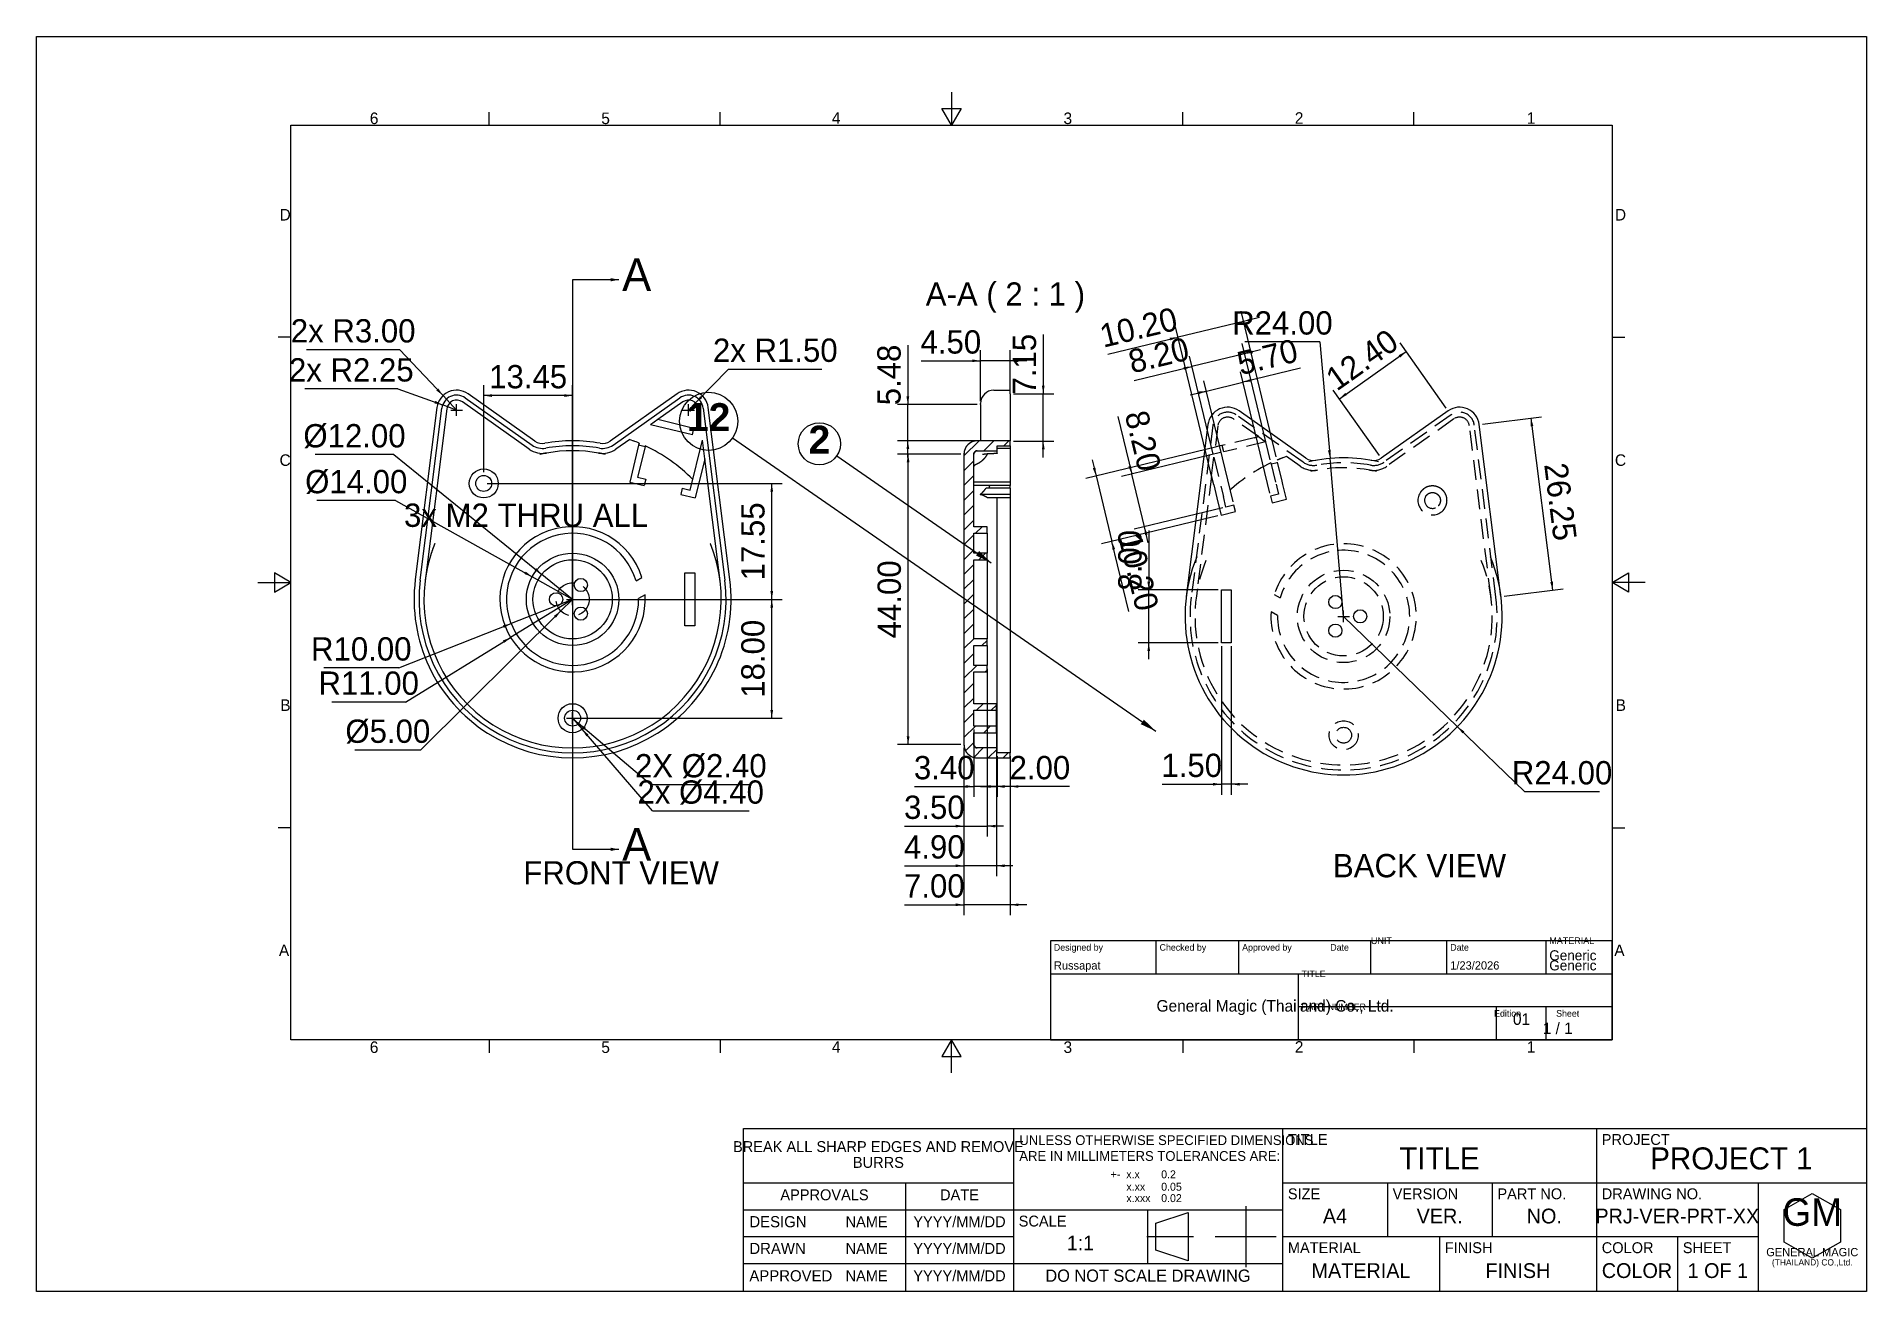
# Model space of a CAD drawing. Header units: millimetres. Extents: x 10 to 287, y 10 to 200.
import ezdxf
from ezdxf.enums import TextEntityAlignment as Align

# ---------------------------------------------------------------- set-up
doc = ezdxf.new("R2010")
doc.units = ezdxf.units.MM
doc.linetypes.add('HIDDEN', pattern=[4.5, 3, -1.5])
for name, color, linetype in [('Border_ISO', 7, 'CONTINUOUS'), ('DIMENSIONS', 7, 'CONTINUOUS'), ('FRAME', 7, 'CONTINUOUS'), ('GEOMETRY', 7, 'CONTINUOUS'), ('HATCH', 7, 'CONTINUOUS'), ('Hidden_ISO', 7, 'HIDDEN'), ('SECTION', 7, 'CONTINUOUS'), ('Sketch_Geometry_ISO', 7, 'CONTINUOUS'), ('Symbol_ISO', 7, 'CONTINUOUS'), ('TEXT', 7, 'CONTINUOUS'), ('TITLE', 7, 'CONTINUOUS'), ('Title_ISO', 7, 'CONTINUOUS'), ('Visible_ISO', 7, 'CONTINUOUS')]:
    doc.layers.add(name, color=color, linetype=linetype)
doc.styles.add('BOLD', font='ARIALBD.TTF')
doc.dimstyles.new('ISO-DM', dxfattribs={"dimtxt": 3.5, "dimasz": 2.5, "dimexe": 2.5, "dimexo": 1, "dimgap": 1, "dimtad": 1, "dimcen": 2.5, "dimazin": 3, "dimtfac": 1, "dimtmove": 0, "dimatfit": 3})

msp = doc.modelspace()

# ---------------------------------------------------------------- texts
at = {"layer": 'Border_ISO'}
for s, p in [('6', (60.4414, 186.7531)), ('5', (95.4876, 186.7531)), ('4', (130.3896, 186.79)), ('3', (165.4554, 186.7531)), ('2', (200.4694, 186.79)), ('1', (235.6052, 186.79)), ('D', (46.7839, 172.1525)), ('D', (248.9339, 172.1525)), ('C', (46.7795, 134.9963)), ('C', (248.9295, 134.9963)), ('B', (46.8909, 97.9025)), ('B', (249.0409, 97.9025)), ('A', (46.6806, 60.7775)), ('A', (248.8306, 60.7775)), ('6', (60.4414, 46.1031)), ('5', (95.4876, 46.1031)), ('4', (130.3896, 46.14)), ('3', (165.4554, 46.1031)), ('2', (200.4694, 46.14)), ('1', (235.6052, 46.14))]:
    msp.add_text(s, height=1.75, dxfattribs=at).set_placement(p)
at = {"layer": 'SECTION'}
for p in [(100.8439, 161.4823), (100.8439, 75.2372)]:
    msp.add_text('A', height=4.9389, dxfattribs=at).set_placement(p, align=Align.CENTER)
at = {"layer": 'Symbol_ISO'}
for s, height, p in [('A-A ( 2 : 1 )', 3.5278, (144.6001, 159.2551)), ('3x M2 THRU ALL', 3.5278, (65.6188, 125.7634)), ('FRONT VIEW', 3.5278, (83.6769, 71.6148)), ('BACK VIEW', 3.5278, (206.241, 72.7024)), ('01', 1.75, (233.49, 50.3637))]:
    msp.add_text(s, height=height, dxfattribs=at).set_placement(p)
at = {"layer": 'TEXT', "style": 'BOLD'}
for s, p in [('12', (111.7385, 140.2622)), ('2', (128.5, 136.8583))]:
    msp.add_text(s, height=4.2333, dxfattribs=at).set_placement(p, align=Align.CENTER)
at = {"layer": 'TITLE'}
for s, height, p in [('UNLESS OTHERWISE SPECIFIED DIMENSIONS', 1.48, (158.768, 32.1626)), ('TITLE', 1.65, (199.417, 32.18)), ('PROJECT', 1.65, (246.932, 32.18)), ('ARE IN MILLIMETERS TOLERANCES ARE:', 1.48, (158.768, 29.7687)), ('+-  x.x', 1.2, (172.59, 27.1279)), ('0.2', 1.2, (180.24, 27.1279)), ('x.xx', 1.2, (174.97, 25.2522)), ('0.05', 1.2, (180.24, 25.2522)), ('SIZE', 1.65, (199.417, 23.9542)), ('VERSION', 1.65, (215.278, 23.9542)), ('PART NO.', 1.65, (231.139, 23.9542)), ('DRAWING NO.', 1.65, (246.932, 23.9542)), ('x.xxx', 1.2, (174.97, 23.5246)), ('0.02', 1.2, (180.24, 23.5246)), ('DESIGN', 1.69, (117.9, 19.7112)), ('SCALE', 1.65, (158.668, 19.8226)), ('DRAWN', 1.69, (117.9, 15.6637)), ('MATERIAL', 1.65, (199.417, 15.7925)), ('FINISH', 1.65, (223.166, 15.7925)), ('COLOR', 1.65, (246.932, 15.7925)), ('SHEET', 1.65, (259.206, 15.7925)), ('APPROVED', 1.69, (117.9, 11.5175))]:
    msp.add_text(s, height=height, dxfattribs=at).set_placement(p)
for s, height, p in [('BREAK ALL SHARP EDGES AND REMOVE', 1.65, (137.434, 31.1014)), ('TITLE', 3.34, (222.3745, 28.4695)), ('PROJECT 1', 3.34, (266.566, 28.4695)), ('BURRS', 1.65, (137.434, 28.7074)), ('APPROVALS', 1.65, (129.274, 23.8064)), ('DATE', 1.65, (149.708, 23.8064)), ('A4', 2.24, (206.5475, 20.2921)), ('VER.', 2.24, (222.4085, 20.2921)), ('NO.', 2.24, (238.2355, 20.2921)), ('PRJ-VER-PRT-XX', 2.24, (258.372, 20.2921)), ('GM', 4.1789, (278.806, 19.9271)), ('NAME', 1.65, (135.649, 19.7255)), ('YYYY/MM/DD', 1.65, (149.708, 19.7255)), ('NAME', 1.65, (135.649, 15.678)), ('YYYY/MM/DD', 1.65, (149.708, 15.678)), ('1:1', 2.21, (168.0255, 16.244)), ('MATERIAL', 2.24, (210.4915, 12.0317)), ('FINISH', 2.24, (234.249, 12.0317)), ('COLOR', 2.24, (252.269, 12.0317)), ('1 OF 1', 2.24, (264.509, 12.0317)), ('GENERAL MAGIC', 1.25, (278.806, 15.3271)), ('(THAILAND) CO.,Ltd.', 0.95, (278.806, 13.9271)), ('NAME', 1.65, (135.649, 11.5318)), ('YYYY/MM/DD', 1.65, (149.708, 11.5318)), ('DO NOT SCALE DRAWING', 1.85, (178.2425, 11.4602))]:
    msp.add_text(s, height=height, dxfattribs=at).set_placement(p, align=Align.CENTER)
at = {"layer": 'Title_ISO'}
for s, height, p in [('Designed by', 1, (164, 61.59)), ('Checked by', 1, (180, 61.59)), ('Approved by', 1, (192.5, 61.59)), ('UNIT', 1.015, (212, 62.59)), ('Date', 1, (224, 61.59)), ('Generic', 1.524, (239, 60.1293)), ('MATERIAL', 1.015, (239, 62.59)), ('Russapat', 1.25, (164, 58.7336)), ('Russapat', 1.25, (164, 58.7336)), ('TITLE', 1, (201.5, 57.59)), ('1/23/2026', 1.25, (224, 58.7336)), ('1/23/2026', 1.25, (224, 58.7336)), ('Generic', 1.524, (239, 58.6053)), ('General Magic (Thailand) Co., Ltd.', 1.75, (179.5347, 52.3659)), ('PART NUMBER', 1, (201.5, 52.59))]:
    msp.add_text(s, height=height, dxfattribs=at).set_placement(p)
msp.add_text('Date', height=1, dxfattribs=at).set_placement((208.6612, 61.59), align=Align.RIGHT)
for s, height, p in [('Edition', 1, (232.6828, 51.59)), ('Sheet', 1, (241.7794, 51.59)), ('1 / 1 ', 1.75, (240.5976, 48.965))]:
    msp.add_text(s, height=height, dxfattribs=at).set_placement(p, align=Align.CENTER)

# ---------------------------------------------------------------- blocks, each defined once
blk = doc.blocks.new('*D1')
at = {"layer": 'DIMENSIONS'}
for p, q in [((91.1385, 114.7912), (89.3638, 113.0303)), ((90.2385, 114.7912), (92.0385, 114.7912)), ((91.1385, 113.8912), (91.1385, 115.6912)), ((68.1355, 91.9667), (89.3638, 113.0303)), ((68.1355, 91.9667), (58.2003, 91.9667))]:
    blk.add_line(p, q, dxfattribs=at)
blk.add_solid([(89.3638, 113.0303), (88.3298, 112.2978), (88.6233, 112.002)], dxfattribs=at)
blk.add_text('%%c5.00', height=3.5278, dxfattribs=at).set_placement((63.1679, 93.0603), align=Align.CENTER)
blk = doc.blocks.new('*D2')
at = {"layer": 'DIMENSIONS'}
for p, q in [((77.6885, 134.0412), (77.6885, 147.2358)), ((91.1385, 115.2912), (91.1385, 147.2358)), ((91.1385, 145.6483), (77.6885, 145.6483))]:
    blk.add_line(p, q, dxfattribs=at)
for points in [[(77.6885, 145.6483), (78.9385, 145.44), (78.9385, 145.8566)], [(91.1385, 145.6483), (89.8885, 145.8566), (89.8885, 145.44)]]:
    blk.add_solid(points, dxfattribs=at)
blk.add_text('13.45', height=3.5278, dxfattribs=at).set_placement((84.4135, 146.7419), align=Align.CENTER)
blk = doc.blocks.new('*D3')
at = {"layer": 'DIMENSIONS'}
for p, q in [((78.1885, 132.3412), (122.878, 132.3412)), ((121.2905, 114.7912), (121.2905, 132.3412)), ((91.6385, 114.7912), (122.878, 114.7912))]:
    blk.add_line(p, q, dxfattribs=at)
for points in [[(121.2905, 132.3412), (121.0822, 131.0912), (121.4989, 131.0912)], [(121.2905, 114.7912), (121.4989, 116.0412), (121.0822, 116.0412)]]:
    blk.add_solid(points, dxfattribs=at)
blk.add_text('17.55', height=3.5278, rotation=90, dxfattribs=at).set_placement((120.1969, 123.5662), align=Align.CENTER)
blk = doc.blocks.new('*D4')
at = {"layer": 'DIMENSIONS'}
for p, q in [((153.892, 104.2912), (153.892, 78.8631)), ((150.392, 92.2912), (150.392, 78.8631)), ((141.4093, 80.4506), (150.392, 80.4506)), ((150.392, 80.4506), (153.892, 80.4506)), ((156.392, 80.4506), (153.892, 80.4506))]:
    blk.add_line(p, q, dxfattribs=at)
for points in [[(150.392, 80.4506), (149.142, 80.6589), (149.142, 80.2423)], [(153.892, 80.4506), (155.142, 80.2423), (155.142, 80.6589)]]:
    blk.add_solid(points, dxfattribs=at)
blk.add_text('3.50', height=3.5278, dxfattribs=at).set_placement((145.9007, 81.5442), align=Align.CENTER)
blk = doc.blocks.new('*D5')
at = {"layer": 'DIMENSIONS'}
for p, q in [((155.292, 95.0912), (155.292, 72.8631)), ((150.392, 92.2912), (150.392, 72.8631)), ((141.4093, 74.4506), (150.392, 74.4506)), ((155.292, 74.4506), (150.392, 74.4506)), ((157.792, 74.4506), (155.292, 74.4506))]:
    blk.add_line(p, q, dxfattribs=at)
for points in [[(150.392, 74.4506), (149.142, 74.6589), (149.142, 74.2423)], [(155.292, 74.4506), (156.542, 74.2423), (156.542, 74.6589)]]:
    blk.add_solid(points, dxfattribs=at)
blk.add_text('4.90', height=3.5278, dxfattribs=at).set_placement((145.9007, 75.5442), align=Align.CENTER)
blk = doc.blocks.new('*D6')
at = {"layer": 'DIMENSIONS'}
for p, q in [((91.6385, 114.7912), (122.878, 114.7912)), ((121.2905, 96.7912), (121.2905, 114.7912)), ((91.6385, 96.7912), (122.878, 96.7912))]:
    blk.add_line(p, q, dxfattribs=at)
for points in [[(121.2905, 114.7912), (121.0822, 113.5412), (121.4989, 113.5412)], [(121.2905, 96.7912), (121.4989, 98.0412), (121.0822, 98.0412)]]:
    blk.add_solid(points, dxfattribs=at)
blk.add_text('18.00', height=3.5278, rotation=90, dxfattribs=at).set_placement((120.1969, 105.7912), align=Align.CENTER)
blk = doc.blocks.new('*D7')
at = {"layer": 'DIMENSIONS'}
for p, q in [((91.1385, 114.7912), (81.7656, 109.0336)), ((90.2385, 114.7912), (92.0385, 114.7912)), ((91.1385, 113.8912), (91.1385, 115.6912)), ((65.8284, 99.2436), (81.7656, 109.0336)), ((65.8284, 99.2436), (54.7145, 99.2436))]:
    blk.add_line(p, q, dxfattribs=at)
blk.add_solid([(81.7656, 109.0336), (80.5915, 108.5569), (80.8096, 108.2018)], dxfattribs=at)
blk.add_text('R11.00', height=3.5278, dxfattribs=at).set_placement((60.2715, 100.3372), align=Align.CENTER)
blk = doc.blocks.new('*D8')
at = {"layer": 'DIMENSIONS'}
for p, q in [((91.1385, 114.7912), (81.8347, 111.1253)), ((90.2385, 114.7912), (92.0385, 114.7912)), ((91.1385, 113.8912), (91.1385, 115.6912)), ((64.8367, 104.4276), (81.8347, 111.1253)), ((64.8367, 104.4276), (53.461, 104.4276))]:
    blk.add_line(p, q, dxfattribs=at)
blk.add_solid([(81.8347, 111.1253), (80.5953, 110.8609), (80.7481, 110.4732)], dxfattribs=at)
blk.add_text('R10.00', height=3.5278, dxfattribs=at).set_placement((59.1488, 105.5212), align=Align.CENTER)
blk = doc.blocks.new('*D9')
at = {"layer": 'DIMENSIONS'}
for p, q in [((64.3408, 129.7617), (52.4436, 129.7617)), ((64.3408, 129.7617), (85.0274, 118.2051)), ((91.1385, 114.7912), (85.0274, 118.2051)), ((90.2385, 114.7912), (92.0385, 114.7912)), ((91.1385, 113.8912), (91.1385, 115.6912))]:
    blk.add_line(p, q, dxfattribs=at)
blk.add_solid([(85.0274, 118.2051), (84.0377, 118.9966), (83.8345, 118.6329)], dxfattribs=at)
blk.add_text('%%c14.00', height=3.5278, dxfattribs=at).set_placement((58.3922, 130.8553), align=Align.CENTER)
blk = doc.blocks.new('*D10')
at = {"layer": 'DIMENSIONS'}
for p, q in [((64.0703, 136.7037), (52.1731, 136.7037)), ((64.0703, 136.7037), (86.475, 118.5664)), ((91.1385, 114.7912), (86.475, 118.5664)), ((90.2385, 114.7912), (92.0385, 114.7912)), ((91.1385, 113.8912), (91.1385, 115.6912))]:
    blk.add_line(p, q, dxfattribs=at)
blk.add_solid([(86.475, 118.5664), (85.6345, 119.5148), (85.3724, 119.191)], dxfattribs=at)
blk.add_text('%%c12.00', height=3.5278, dxfattribs=at).set_placement((58.1217, 137.7973), align=Align.CENTER)
blk = doc.blocks.new('*D11')
at = {"layer": 'DIMENSIONS'}
for p, q in [((91.1385, 95.8912), (91.1385, 97.6912)), ((90.2385, 96.7912), (92.0385, 96.7912)), ((91.1385, 96.7912), (92.0518, 96.0129)), ((102.9351, 86.7387), (92.0518, 96.0129)), ((102.9351, 86.7387), (118.1655, 86.7387))]:
    blk.add_line(p, q, dxfattribs=at)
blk.add_solid([(92.0518, 96.0129), (92.8681, 95.0436), (93.1384, 95.3607)], dxfattribs=at)
blk.add_text('2X %%c2.40', height=3.5278, dxfattribs=at).set_placement((110.5503, 87.8324), align=Align.CENTER)
blk = doc.blocks.new('*D12')
at = {"layer": 'DIMENSIONS'}
for p, q in [((64.9817, 152.5888), (50.862, 152.5888)), ((64.9817, 152.5888), (71.5269, 145.6413)), ((73.5841, 143.4578), (71.5269, 145.6413)), ((73.5841, 142.5578), (73.5841, 144.3578)), ((72.6841, 143.4578), (74.4841, 143.4578))]:
    blk.add_line(p, q, dxfattribs=at)
blk.add_solid([(71.5269, 145.6413), (70.8214, 146.694), (70.5181, 146.4083)], dxfattribs=at)
blk.add_text('2x R3.00', height=3.5278, dxfattribs=at).set_placement((57.9219, 153.6824), align=Align.CENTER)
blk = doc.blocks.new('*D13')
at = {"layer": 'DIMENSIONS'}
for p, q in [((64.7015, 146.678), (50.5818, 146.678)), ((64.7015, 146.678), (71.4688, 144.2246)), ((73.5841, 143.4578), (71.4688, 144.2246)), ((73.5841, 142.5578), (73.5841, 144.3578)), ((72.6841, 143.4578), (74.4841, 143.4578))]:
    blk.add_line(p, q, dxfattribs=at)
blk.add_solid([(71.4688, 144.2246), (70.3647, 144.8465), (70.2227, 144.4548)], dxfattribs=at)
blk.add_text('2x R2.25', height=3.5278, dxfattribs=at).set_placement((57.6417, 147.7716), align=Align.CENTER)
blk = doc.blocks.new('*D14')
at = {"layer": 'DIMENSIONS'}
for p, q in [((114.7648, 149.6508), (109.743, 144.5288)), ((114.7648, 149.6508), (128.8846, 149.6508)), ((108.6928, 143.4578), (109.743, 144.5288)), ((108.6928, 142.5578), (108.6928, 144.3578)), ((107.7928, 143.4578), (109.5928, 143.4578))]:
    blk.add_line(p, q, dxfattribs=at)
blk.add_solid([(109.743, 144.5288), (110.7669, 145.2755), (110.4693, 145.5672)], dxfattribs=at)
blk.add_text('2x R1.50', height=3.5278, dxfattribs=at).set_placement((121.8247, 150.7444), align=Align.CENTER)
blk = doc.blocks.new('*D15')
at = {"layer": 'DIMENSIONS'}
for p, q in [((91.1385, 95.8912), (91.1385, 97.6912)), ((90.2385, 96.7912), (92.0385, 96.7912)), ((91.1385, 96.7912), (92.5731, 95.1233)), ((103.2117, 82.755), (92.5731, 95.1233)), ((103.2117, 82.755), (117.8529, 82.755))]:
    blk.add_line(p, q, dxfattribs=at)
blk.add_solid([(92.5731, 95.1233), (93.2303, 94.0398), (93.5462, 94.3115)], dxfattribs=at)
blk.add_text('2x %%c4.40', height=3.5278, dxfattribs=at).set_placement((110.5323, 83.8486), align=Align.CENTER)
blk = doc.blocks.new('*D16')
at = {"layer": 'DIMENSIONS'}
for p, q in [((151.892, 95.0912), (151.892, 84.8631)), ((155.292, 95.0912), (155.292, 84.8631)), ((142.9093, 86.4506), (151.892, 86.4506)), ((155.292, 86.4506), (151.892, 86.4506)), ((157.792, 86.4506), (155.292, 86.4506))]:
    blk.add_line(p, q, dxfattribs=at)
for points in [[(151.892, 86.4506), (150.642, 86.6589), (150.642, 86.2423)], [(155.292, 86.4506), (156.542, 86.2423), (156.542, 86.6589)]]:
    blk.add_solid(points, dxfattribs=at)
blk.add_text('3.40', height=3.5278, dxfattribs=at).set_placement((147.4007, 87.5442), align=Align.CENTER)
blk = doc.blocks.new('*D17')
at = {"layer": 'DIMENSIONS'}
for p, q in [((155.392, 91.0412), (155.392, 84.8631)), ((157.392, 91.0412), (157.392, 84.8631)), ((152.892, 86.4506), (155.392, 86.4506)), ((157.392, 86.4506), (155.392, 86.4506)), ((166.3748, 86.4506), (157.392, 86.4506))]:
    blk.add_line(p, q, dxfattribs=at)
for points in [[(155.392, 86.4506), (154.142, 86.6589), (154.142, 86.2423)], [(157.392, 86.4506), (158.642, 86.2423), (158.642, 86.6589)]]:
    blk.add_solid(points, dxfattribs=at)
blk.add_text('2.00', height=3.5278, dxfattribs=at).set_placement((161.8834, 87.5442), align=Align.CENTER)
blk = doc.blocks.new('*D18')
at = {"layer": 'DIMENSIONS'}
for p, q in [((189.3598, 107.714), (189.3598, 85.2111)), ((190.8598, 107.714), (190.8598, 85.2111)), ((180.3771, 86.7986), (189.3598, 86.7986)), ((190.8598, 86.7986), (189.3598, 86.7986)), ((193.3598, 86.7986), (190.8598, 86.7986))]:
    blk.add_line(p, q, dxfattribs=at)
for points in [[(189.3598, 86.7986), (188.1098, 87.0069), (188.1098, 86.5902)], [(190.8598, 86.7986), (192.1098, 86.5902), (192.1098, 87.0069)]]:
    blk.add_solid(points, dxfattribs=at)
blk.add_text('1.50', height=3.5278, dxfattribs=at).set_placement((184.8684, 87.8922), align=Align.CENTER)
blk = doc.blocks.new('*D19')
at = {"layer": 'DIMENSIONS'}
for p, q in [((178.3598, 125.1967), (178.3598, 116.214)), ((188.8598, 116.214), (176.7723, 116.214)), ((178.3598, 108.214), (178.3598, 116.214)), ((188.8598, 108.214), (176.7723, 108.214)), ((178.3598, 105.714), (178.3598, 108.214))]:
    blk.add_line(p, q, dxfattribs=at)
for points in [[(178.3598, 116.214), (178.5681, 117.464), (178.1515, 117.464)], [(178.3598, 108.214), (178.1515, 106.964), (178.5681, 106.964)]]:
    blk.add_solid(points, dxfattribs=at)
blk.add_text('8.00', height=3.5278, rotation=90, dxfattribs=at).set_placement((177.2662, 120.7053), align=Align.CENTER)
blk = doc.blocks.new('*D20')
at = {"layer": 'DIMENSIONS'}
for p, q in [((204.2829, 153.7862), (192.9072, 153.7862)), ((204.2829, 153.7862), (205.8024, 136.1256)), ((207.8598, 112.214), (205.8024, 136.1256)), ((206.9598, 112.214), (208.7598, 112.214)), ((207.8598, 111.314), (207.8598, 113.114))]:
    blk.add_line(p, q, dxfattribs=at)
blk.add_solid([(205.8024, 136.1256), (205.9028, 137.3889), (205.4877, 137.3531)], dxfattribs=at)
blk.add_text('R24.00', height=3.5278, dxfattribs=at).set_placement((198.5951, 154.8798), align=Align.CENTER)
blk = doc.blocks.new('*D21')
at = {"layer": 'DIMENSIONS'}
for p, q in [((206.9598, 112.214), (208.7598, 112.214)), ((207.8598, 111.314), (207.8598, 113.114)), ((207.8598, 112.214), (225.0936, 95.5107)), ((235.236, 85.6806), (225.0936, 95.5107)), ((235.236, 85.6806), (246.6117, 85.6806))]:
    blk.add_line(p, q, dxfattribs=at)
blk.add_solid([(225.0936, 95.5107), (225.8462, 94.4912), (226.1361, 94.7904)], dxfattribs=at)
blk.add_text('R24.00', height=3.5278, dxfattribs=at).set_placement((240.9238, 86.7742), align=Align.CENTER)
blk = doc.blocks.new('*D22')
at = {"layer": 'DIMENSIONS'}
for p, q in [((197.6692, 136.3524), (192.3369, 158.4269)), ((188.0779, 132.6178), (182.4221, 156.0319)), ((192.7097, 156.8838), (182.7948, 154.4888)), ((195.1398, 157.4708), (192.7097, 156.8838)), ((172.1561, 151.9189), (182.7948, 154.4888))]:
    blk.add_line(p, q, dxfattribs=at)
for points in [[(192.7097, 156.8838), (193.9736, 156.9748), (193.8758, 157.3798)], [(182.7948, 154.4888), (181.5309, 154.3978), (181.6287, 153.9928)]]:
    blk.add_solid(points, dxfattribs=at)
blk.add_text('10.20', height=3.5278, rotation=13.58, dxfattribs=at).set_placement((177.2187, 154.2669), align=Align.CENTER)
blk = doc.blocks.new('*D23')
at = {"layer": 'DIMENSIONS'}
for p, q in [((196.7411, 135.9353), (192.4941, 153.5171)), ((195.297, 152.561), (192.8669, 151.974)), ((176.1645, 147.9394), (184.8961, 150.0486)), ((188.0993, 136.788), (184.5234, 151.5917)), ((192.8669, 151.974), (184.8961, 150.0486))]:
    blk.add_line(p, q, dxfattribs=at)
for points in [[(192.8669, 151.974), (194.1309, 152.065), (194.033, 152.47)], [(184.8961, 150.0486), (183.6322, 149.9576), (183.73, 149.5526)]]:
    blk.add_solid(points, dxfattribs=at)
blk.add_text('8.20', height=3.5278, rotation=13.58, dxfattribs=at).set_placement((180.2736, 150.057), align=Align.CENTER)
blk = doc.blocks.new('*D24')
at = {"layer": 'DIMENSIONS'}
for p, q in [((188.4439, 137.8456), (168.837, 133.1095)), ((169.7931, 135.9123), (170.3802, 133.4822)), ((170.3802, 133.4822), (172.7751, 123.5674)), ((188.8138, 127.4416), (171.232, 123.1946)), ((175.345, 112.9286), (172.7751, 123.5674))]:
    blk.add_line(p, q, dxfattribs=at)
for points in [[(170.3802, 133.4822), (170.2892, 134.7462), (169.8841, 134.6484)], [(172.7751, 123.5674), (172.8661, 122.3034), (173.2712, 122.4013)]]:
    blk.add_solid(points, dxfattribs=at)
blk.add_text('10.20', height=3.5278, rotation=-76.42, dxfattribs=at).set_placement((175.1231, 118.5048), align=Align.CENTER)
blk = doc.blocks.new('*D25')
at = {"layer": 'DIMENSIONS'}
for p, q in [((173.6653, 142.4881), (175.7744, 133.7565)), ((189.2395, 137.0091), (174.2313, 133.3837)), ((177.6998, 125.7857), (175.7744, 133.7565)), ((189.5511, 128.6485), (176.1567, 125.413)), ((178.2868, 123.3556), (177.6998, 125.7857))]:
    blk.add_line(p, q, dxfattribs=at)
for points in [[(175.7744, 133.7565), (175.6834, 135.0205), (175.2784, 134.9226)], [(177.6998, 125.7857), (177.7908, 124.5218), (178.1958, 124.6196)]]:
    blk.add_solid(points, dxfattribs=at)
blk.add_text('8.20', height=3.5278, rotation=-76.42, dxfattribs=at).set_placement((175.7829, 138.3791), align=Align.CENTER)
blk = doc.blocks.new('*D26')
at = {"layer": 'DIMENSIONS'}
for p, q in [((201.3511, 149.7838), (192.6195, 147.6747)), ((191.1348, 129.5454), (186.7061, 147.8794)), ((187.0788, 146.3363), (192.6195, 147.6747)), ((196.6754, 130.8838), (192.2467, 149.2178)), ((184.6487, 145.7493), (187.0788, 146.3363))]:
    blk.add_line(p, q, dxfattribs=at)
for points in [[(192.6195, 147.6747), (193.8834, 147.7657), (193.7856, 148.1707)], [(187.0788, 146.3363), (185.8149, 146.2453), (185.9127, 145.8403)]]:
    blk.add_solid(points, dxfattribs=at)
blk.add_text('5.70', height=3.5278, rotation=13.58, dxfattribs=at).set_placement((196.7285, 149.7923), align=Align.CENTER)
blk = doc.blocks.new('*D27')
at = {"layer": 'DIMENSIONS'}
for p, q in [((152.892, 144.7746), (152.892, 152.4958)), ((157.392, 146.4083), (157.392, 152.4958)), ((143.9093, 150.9083), (152.892, 150.9083)), ((157.392, 150.9083), (152.892, 150.9083)), ((159.892, 150.9083), (157.392, 150.9083))]:
    blk.add_line(p, q, dxfattribs=at)
for points in [[(152.892, 150.9083), (151.642, 151.1166), (151.642, 150.7)], [(157.392, 150.9083), (158.642, 150.7), (158.642, 151.1166)]]:
    blk.add_solid(points, dxfattribs=at)
blk.add_text('4.50', height=3.5278, dxfattribs=at).set_placement((148.4007, 152.0019), align=Align.CENTER)
blk = doc.blocks.new('*D28')
at = {"layer": 'DIMENSIONS'}
for p, q in [((141.892, 153.2573), (141.892, 144.2746)), ((152.392, 144.2746), (140.3045, 144.2746)), ((141.892, 138.7916), (141.892, 144.2746)), ((152.392, 138.7916), (140.3045, 138.7916)), ((141.892, 136.2916), (141.892, 138.7916))]:
    blk.add_line(p, q, dxfattribs=at)
for points in [[(141.892, 144.2746), (142.1004, 145.5246), (141.6837, 145.5246)], [(141.892, 138.7916), (141.6837, 137.5416), (142.1004, 137.5416)]]:
    blk.add_solid(points, dxfattribs=at)
blk.add_text('5.48', height=3.5278, rotation=90, dxfattribs=at).set_placement((140.7984, 148.766), align=Align.CENTER)
blk = doc.blocks.new('*D29')
at = {"layer": 'DIMENSIONS'}
for p, q in [((162.392, 154.891), (162.392, 145.9083)), ((157.892, 145.9083), (163.9795, 145.9083)), ((162.392, 138.7573), (162.392, 145.9083)), ((157.892, 138.7573), (163.9795, 138.7573)), ((162.392, 136.2573), (162.392, 138.7573))]:
    blk.add_line(p, q, dxfattribs=at)
for points in [[(162.392, 145.9083), (162.6004, 147.1583), (162.1837, 147.1583)], [(162.392, 138.7573), (162.1837, 137.5073), (162.6004, 137.5073)]]:
    blk.add_solid(points, dxfattribs=at)
blk.add_text('7.15', height=3.5278, rotation=90, dxfattribs=at).set_placement((161.2984, 150.3997), align=Align.CENTER)
blk = doc.blocks.new('*D30')
at = {"layer": 'DIMENSIONS'}
for p, q in [((149.892, 136.7912), (140.3428, 136.7912)), ((141.9303, 92.7912), (141.9303, 136.7912)), ((149.892, 92.7912), (140.3428, 92.7912))]:
    blk.add_line(p, q, dxfattribs=at)
for points in [[(141.9303, 136.7912), (141.722, 135.5412), (142.1386, 135.5412)], [(141.9303, 92.7912), (142.1386, 94.0412), (141.722, 94.0412)]]:
    blk.add_solid(points, dxfattribs=at)
blk.add_text('44.00', height=3.5278, rotation=90, dxfattribs=at).set_placement((140.8367, 114.7912), align=Align.CENTER)
blk = doc.blocks.new('*D31')
at = {"layer": 'DIMENSIONS'}
for p, q in [((150.392, 92.2912), (150.392, 66.9537)), ((157.392, 91.0412), (157.392, 66.9537)), ((141.4093, 68.5412), (150.392, 68.5412)), ((157.392, 68.5412), (150.392, 68.5412)), ((159.892, 68.5412), (157.392, 68.5412))]:
    blk.add_line(p, q, dxfattribs=at)
for points in [[(150.392, 68.5412), (149.142, 68.7495), (149.142, 68.3329)], [(157.392, 68.5412), (158.642, 68.3329), (158.642, 68.7495)]]:
    blk.add_solid(points, dxfattribs=at)
blk.add_text('7.00', height=3.5278, dxfattribs=at).set_placement((145.9007, 69.6348), align=Align.CENTER)
blk = doc.blocks.new('*D32')
at = {"layer": 'DIMENSIONS'}
for p, q in [((228.8867, 141.318), (237.799, 142.4408)), ((236.2239, 142.2424), (239.5048, 116.2009)), ((232.1676, 115.2765), (241.0799, 116.3993))]:
    blk.add_line(p, q, dxfattribs=at)
for points in [[(236.2239, 142.2424), (236.1735, 140.9762), (236.5869, 141.0282)], [(239.5048, 116.2009), (239.5553, 117.4671), (239.1419, 117.415)]]:
    blk.add_solid(points, dxfattribs=at)
blk.add_text('26.25', height=3.5278, rotation=-82.8192, dxfattribs=at).set_placement((238.9494, 129.3583), align=Align.CENTER)
blk = doc.blocks.new('*D33')
at = {"layer": 'DIMENSIONS'}
for p, q in [((223.3952, 143.7395), (216.4225, 153.6131)), ((207.2122, 145.1654), (217.3382, 152.3164)), ((213.2691, 136.5885), (206.2964, 146.4622))]:
    blk.add_line(p, q, dxfattribs=at)
for points in [[(217.3382, 152.3164), (216.197, 151.7655), (216.4373, 151.4251)], [(207.2122, 145.1654), (208.3534, 145.7163), (208.1131, 146.0567)]]:
    blk.add_solid(points, dxfattribs=at)
blk.add_text('12.40', height=3.5278, rotation=35.2295, dxfattribs=at).set_placement((211.6443, 149.6342), align=Align.CENTER)

# ---------------------------------------------------------------- dimensions: what is measured, and where the dimension line sits
at = {"layer": 'DIMENSIONS'}
for base, p1, p2, angle, picture, middle in [((192.7097, 156.8838), (188.1953, 132.1318), (197.7866, 135.8664), 193.58, '*D22', (177.2187, 154.2669)), ((157.392, 150.9083), (157.392, 145.9083), (152.892, 144.2746), 180, '*D27', (148.4007, 152.0019)), ((207.2122, 145.1654), (223.6836, 143.331), (213.5576, 136.1801), 35.2295, '*D33', (211.6443, 149.6342)), ((141.892, 138.7916), (152.892, 144.2746), (152.892, 138.7916), 90, '*D28', (140.7984, 148.766)), ((162.392, 138.7573), (157.392, 145.9083), (157.392, 138.7573), 90, '*D29', (161.2984, 150.3997)), ((192.8669, 151.974), (188.2167, 136.3019), (196.8585, 135.4492), 193.58, '*D23', (180.2736, 150.057)), ((187.0788, 146.3363), (191.2522, 129.0594), (196.7928, 130.3978), 13.58, '*D26', (196.7285, 149.7923)), ((91.1385, 145.6483), (77.6885, 133.5412), (91.1385, 114.7912), 180, '*D2', (84.4135, 146.7419)), ((177.6998, 125.7857), (190.0371, 128.7659), (189.7256, 137.1265), 103.58, '*D25', (175.7829, 138.3791)), ((236.2239, 142.2424), (231.6716, 115.214), (228.3906, 141.2555), 277.1808, '*D32', (238.9494, 129.3583)), ((141.9303, 92.7912), (150.392, 136.7912), (150.392, 92.7912), 90, '*D30', (140.8367, 114.7912)), ((170.3802, 133.4822), (189.2999, 127.559), (188.93, 137.963), 283.58, '*D24', (175.1231, 118.5048)), ((121.2905, 114.7912), (91.1385, 114.7912), (77.6885, 132.3412), 90, '*D3', (120.1969, 123.5662)), ((178.3598, 108.214), (189.3598, 108.214), (189.3598, 116.214), 90, '*D19', (177.2662, 120.7053)), ((121.2905, 96.7912), (91.1385, 96.7912), (91.1385, 114.7912), 90, '*D6', (120.1969, 105.7912)), ((190.8598, 86.7986), (190.8598, 108.214), (189.3598, 108.214), 180, '*D18', (184.8684, 87.8922)), ((155.292, 74.4506), (155.292, 95.5912), (150.392, 92.7912), 180, '*D5', (145.9007, 75.5442)), ((155.292, 86.4506), (155.292, 95.5912), (151.892, 95.5912), 180, '*D16', (147.4007, 87.5442)), ((157.392, 68.5412), (150.392, 92.7912), (157.392, 91.5412), 180, '*D31', (145.9007, 69.6348)), ((157.392, 86.4506), (157.392, 91.5412), (155.392, 91.5412), 180, '*D17', (161.8834, 87.5442))]:
    dim = msp.add_linear_dim(base=base, p1=p1, p2=p2, angle=angle, dimstyle='ISO-DM', override={"dimscale": 1, "dimtxt": 3.5278, "dimasz": 1.25, "dimgap": 1.0583, "dimdec": 2}, dxfattribs=at)
    dim.commit()
    dim.dimension.update_dxf_attribs({"geometry": picture, "text_midpoint": middle, "dimtype": 160})
for center, mpoint, picture, middle in [((207.8598, 112.214), (205.8024, 136.1256), '*D20', (198.5951, 154.8798)), ((73.5841, 143.4578), (71.5269, 145.6413), '*D12', (57.9219, 153.6824)), ((108.6928, 143.4578), (109.743, 144.5288), '*D14', (121.8247, 150.7444)), ((73.5841, 143.4578), (71.4688, 144.2246), '*D13', (57.6417, 147.7716)), ((91.1385, 114.7912), (81.8347, 111.1253), '*D8', (59.1488, 105.5212)), ((91.1385, 114.7912), (81.7656, 109.0336), '*D7', (60.2715, 100.3372)), ((207.8598, 112.214), (225.0936, 95.5107), '*D21', (240.9238, 86.7742))]:
    dim = msp.add_radius_dim(center=center, mpoint=mpoint, dimstyle='ISO-DM', override={"dimscale": 1, "dimtxt": 3.5278, "dimasz": 1.25, "dimgap": 1.0583, "dimdec": 2, "dimcen": 0.4375, "dimtix": 0, "dimtofl": 0}, dxfattribs=at)
    dim.commit()
    dim.dimension.update_dxf_attribs({"geometry": picture, "text_midpoint": middle, "dimtype": 164})
for p1, p2, picture, middle in [((95.8019, 111.016), (86.475, 118.5664), '*D10', (58.1217, 137.7973)), ((97.2495, 111.3773), (85.0274, 118.2051), '*D9', (58.3922, 130.8553)), ((92.9131, 116.5521), (89.3638, 113.0303), '*D1', (63.1679, 93.0603)), ((89.7038, 98.4591), (92.5731, 95.1233), '*D15', (110.5323, 83.8486)), ((90.2251, 97.5695), (92.0518, 96.0129), '*D11', (110.5503, 87.8324))]:
    dim = msp.add_diameter_dim_2p(p1=p1, p2=p2, dimstyle='ISO-DM', override={"dimscale": 1, "dimtxt": 3.5278, "dimasz": 1.25, "dimgap": 1.0583, "dimdec": 2, "dimcen": 0.4375, "dimtix": 0, "dimtofl": 0}, dxfattribs=at)
    dim.commit()
    dim.dimension.update_dxf_attribs({"geometry": picture, "text_midpoint": middle, "dimtype": 163})
dim = msp.add_linear_dim(base=(150.392, 80.4506), p1=(153.892, 104.7912), p2=(150.392, 92.7912), dimstyle='ISO-DM', override={"dimscale": 1, "dimtxt": 3.5278, "dimasz": 1.25, "dimgap": 1.0583, "dimdec": 2}, dxfattribs=at)
dim.commit()
dim.dimension.update_dxf_attribs({"geometry": '*D4', "text_midpoint": (145.9007, 81.5442), "dimtype": 160})

# ---------------------------------------------------------------- linework, layer by layer
at = {"layer": 'Border_ISO'}
for p, q in [((78.5, 186.59), (78.5, 188.54)), ((113.5, 186.59), (113.5, 188.54)), ((183.5, 186.59), (183.5, 188.54)), ((218.5, 186.59), (218.5, 188.54)), ((48.5, 154.465), (46.55, 154.465)), ((248.5, 154.465), (250.45, 154.465)), ((48.5, 80.215), (46.55, 80.215)), ((248.5, 80.215), (250.45, 80.215)), ((78.5, 48.09), (78.5, 46.14)), ((113.5, 48.09), (113.5, 46.14)), ((183.5, 48.09), (183.5, 46.14)), ((218.5, 48.09), (218.5, 46.14))]:
    msp.add_line(p, q, dxfattribs=at)
for points in [[(148.5, 191.59), (148.5, 186.59), (147.0566, 189.09), (149.9434, 189.09), (148.5, 186.59)], [(43.5, 117.34), (48.5, 117.34), (46, 118.7834), (46, 115.8966), (48.5, 117.34)], [(253.5, 117.34), (248.5, 117.34), (251, 118.7834), (251, 115.8966), (248.5, 117.34)], [(148.5, 43.09), (148.5, 48.09), (147.0566, 45.59), (149.9434, 45.59), (148.5, 48.09)]]:
    msp.add_lwpolyline(points, dxfattribs=at)
msp.add_lwpolyline([(48.5, 48.09), (48.5, 186.59), (248.5, 186.59), (248.5, 48.09)], close=True, dxfattribs=at)
at = {"layer": 'FRAME'}
for p, q in [((157.868, 34.68), (157.868, 10)), ((198.617, 34.68), (198.617, 10)), ((246.132, 34.68), (246.132, 10)), ((117, 26.4542), (157.868, 26.4542)), ((141.548, 26.4542), (141.548, 10)), ((198.617, 26.4542), (287, 26.4542)), ((214.478, 26.4542), (214.478, 18.2925)), ((230.339, 26.4542), (230.339, 18.2925)), ((270.612, 26.4542), (270.612, 10)), ((117, 22.34), (198.617, 22.34)), ((178.183, 22.34), (178.183, 14.245)), ((193.0317, 22.9242), (193.0317, 13.6608)), ((117, 18.2925), (157.868, 18.2925)), ((178.0468, 18.2925), (185.1306, 18.2925)), ((188.4, 18.2925), (197.6634, 18.2925)), ((198.617, 18.2925), (270.612, 18.2925)), ((222.366, 18.2925), (222.366, 10)), ((258.406, 18.2925), (258.406, 10)), ((117, 14.245), (198.617, 14.245))]:
    msp.add_line(p, q, dxfattribs=at)
for points in [[(10, 200), (287, 200), (287, 10), (10, 10)], [(117, 34.68), (287, 34.68), (287, 10), (117, 10)], [(283.0637, 17.4689), (278.806, 15.0107), (274.5483, 17.4689), (274.5483, 22.3853), (278.806, 24.8435), (283.0637, 22.3853)], [(179.409, 20.3359), (184.3132, 21.9706), (184.3132, 14.6144), (179.409, 16.2491)]]:
    msp.add_lwpolyline(points, close=True, dxfattribs=at)
at = {"layer": 'GEOMETRY'}
for p, q in [((115.3554, 139.2364), (179.4462, 94.8054)), ((131.131, 136.5185), (154.5, 120.34))]:
    msp.add_line(p, q, dxfattribs=at)
for centre, radius in [((111.7385, 141.7438), 4.4011), ((128.5, 138.34), 3.2)]:
    msp.add_circle(centre, radius, dxfattribs=at)
for points in [[(154.5, 120.34), (152.6817, 122.1056), (152.2073, 121.4204)], [(179.4462, 94.8054), (177.629, 96.5721), (177.1542, 95.8873)]]:
    msp.add_solid(points, dxfattribs=at)
at = {"layer": 'HATCH'}
for p, q in [((150.392, 136.5116), (152.6716, 138.7912)), ((153.4167, 137.2912), (154.9167, 138.7912)), ((156.4117, 138.0412), (157.1617, 138.7912)), ((150.392, 134.2666), (151.892, 135.7666)), ((150.392, 132.0215), (151.892, 133.5215)), ((150.392, 129.7765), (151.892, 131.2765)), ((150.392, 127.5314), (151.892, 129.0314)), ((150.392, 125.2863), (151.892, 126.7863)), ((152.142, 124.7912), (153.142, 125.7912)), ((150.392, 123.0413), (151.892, 124.5413)), ((150.392, 120.7962), (151.892, 122.2962)), ((150.392, 118.5511), (151.892, 120.0511)), ((152.6321, 120.7912), (153.6321, 121.7912)), ((150.392, 116.3061), (151.892, 117.8061)), ((150.392, 114.061), (151.892, 115.561)), ((150.392, 111.8159), (151.892, 113.3159)), ((150.392, 109.5709), (151.892, 111.0709)), ((150.392, 107.3258), (151.892, 108.8258)), ((153.1025, 107.7912), (153.892, 108.5807)), ((150.392, 105.0807), (151.892, 106.5807)), ((150.392, 102.8357), (152.3476, 104.7912)), ((153.5926, 103.7912), (153.892, 104.0906)), ((150.392, 100.5906), (151.892, 102.0906)), ((150.392, 98.3456), (151.892, 99.8456)), ((150.392, 96.1005), (151.892, 97.6005)), ((152.2827, 97.9912), (153.2827, 98.9912)), ((154.5278, 97.9912), (155.292, 98.7554)), ((150.392, 93.8554), (152.1278, 95.5912)), ((153.3729, 94.5912), (154.3729, 95.5912)), ((150.6291, 91.8475), (151.892, 93.1104)), ((151.8838, 90.8571), (153.3179, 92.2912)), ((154.063, 90.7912), (155.392, 92.1202)), ((156.3081, 90.7912), (157.0581, 91.5412))]:
    msp.add_line(p, q, dxfattribs=at)
msp.add_lwpolyline([(155.292, 95.5912), (151.892, 95.5912), (151.892, 95.5912), (151.892, 97.9912), (151.892, 97.9912), (155.292, 97.9912), (155.292, 97.9912), (155.292, 98.9912), (155.292, 98.9912), (151.892, 98.9912), (151.892, 98.9912), (151.892, 103.7912), (151.892, 103.7912), (153.892, 103.7912), (153.892, 103.7912), (153.892, 104.7912), (153.892, 104.7912), (151.892, 104.7912), (151.892, 104.7912), (151.892, 107.7912), (151.892, 107.7912), (153.892, 107.7912), (153.892, 107.7912), (153.892, 108.7912), (153.892, 108.7912), (151.892, 108.7912), (151.892, 108.7912), (151.892, 120.7912), (151.892, 120.7912), (153.892, 120.7912), (153.892, 120.7912), (153.892, 121.7912), (153.892, 121.7912), (151.892, 121.7912), (151.892, 121.7912), (151.892, 124.7912), (151.892, 124.7912), (153.892, 124.7912), (153.892, 124.7912), (153.892, 125.7912), (153.892, 125.7912), (151.892, 125.7912), (151.892, 125.7912), (151.892, 136.7912), (151.892, 136.7912), (151.8925, 136.813), (151.8939, 136.8348), (151.8963, 136.8565), (151.8996, 136.878), (151.9039, 136.8994), (151.9091, 136.9206), (151.9152, 136.9416), (151.9222, 136.9622), (151.9301, 136.9826), (151.9389, 137.0025), (151.9485, 137.0221), (151.959, 137.0412), (151.9703, 137.0599), (151.9825, 137.078), (151.9954, 137.0956), (152.009, 137.1126), (152.0234, 137.129), (152.0385, 137.1448), (152.0542, 137.1598), (152.0706, 137.1742), (152.0876, 137.1879), (152.1052, 137.2008), (152.1234, 137.2129), (152.142, 137.2242), (152.1612, 137.2347), (152.1807, 137.2444), (152.2007, 137.2531), (152.221, 137.2611), (152.2417, 137.2681), (152.2626, 137.2742), (152.2838, 137.2794), (152.3052, 137.2836), (152.3268, 137.2869), (152.3485, 137.2893), (152.3702, 137.2907), (152.392, 137.2912), (152.392, 137.2912), (155.392, 137.2912), (155.392, 137.2912), (155.392, 138.0412), (155.392, 138.0412), (157.392, 138.0412), (157.392, 138.0412), (157.392, 138.7912), (157.392, 138.7912), (152.392, 138.7912), (152.392, 138.7912), (152.3048, 138.7893), (152.2177, 138.7836), (152.131, 138.7741), (152.0447, 138.7608), (151.9592, 138.7438), (151.8744, 138.7231), (151.7906, 138.6986), (151.708, 138.6706), (151.6267, 138.639), (151.5468, 138.6038), (151.4685, 138.5652), (151.392, 138.5233), (151.3174, 138.478), (151.2449, 138.4295), (151.1745, 138.3779), (151.1065, 138.3233), (151.0409, 138.2658), (150.9778, 138.2054), (150.9175, 138.1424), (150.8599, 138.0768), (150.8053, 138.0087), (150.7537, 137.9384), (150.7052, 137.8658), (150.66, 137.7912), (150.618, 137.7147), (150.5794, 137.6364), (150.5443, 137.5566), (150.5126, 137.4752), (150.4846, 137.3926), (150.4602, 137.3088), (150.4394, 137.2241), (150.4224, 137.1385), (150.4091, 137.0523), (150.3996, 136.9655), (150.3939, 136.8784), (150.392, 136.7912), (150.392, 136.7912), (150.392, 92.7912), (150.392, 92.7912), (150.3939, 92.704), (150.3996, 92.6169), (150.4091, 92.5302), (150.4224, 92.4439), (150.4394, 92.3583), (150.4602, 92.2736), (150.4846, 92.1898), (150.5126, 92.1072), (150.5443, 92.0258), (150.5794, 91.946), (150.618, 91.8677), (150.66, 91.7912), (150.7052, 91.7166), (150.7537, 91.6441), (150.8053, 91.5737), (150.8599, 91.5056), (150.9175, 91.44), (150.9778, 91.377), (151.0409, 91.3167), (151.1065, 91.2591), (151.1745, 91.2045), (151.2449, 91.1529), (151.3174, 91.1044), (151.392, 91.0592), (151.4685, 91.0172), (151.5468, 90.9786), (151.6267, 90.9435), (151.708, 90.9118), (151.7906, 90.8838), (151.8744, 90.8594), (151.9592, 90.8386), (152.0447, 90.8216), (152.131, 90.8083), (152.2177, 90.7988), (152.3048, 90.7931), (152.392, 90.7912), (152.392, 90.7912), (157.392, 90.7912), (157.392, 90.7912), (157.392, 91.5412), (157.392, 91.5412), (155.392, 91.5412), (155.392, 91.5412), (155.392, 92.2912), (155.392, 92.2912), (152.392, 92.2912), (152.392, 92.2912), (152.3702, 92.2917), (152.3485, 92.2931), (152.3268, 92.2955), (152.3052, 92.2988), (152.2838, 92.3031), (152.2626, 92.3082), (152.2417, 92.3144), (152.221, 92.3214), (152.2007, 92.3293), (152.1807, 92.3381), (152.1612, 92.3477), (152.142, 92.3582), (152.1234, 92.3695), (152.1052, 92.3816), (152.0876, 92.3945), (152.0706, 92.4082), (152.0542, 92.4226), (152.0385, 92.4377), (152.0234, 92.4534), (152.009, 92.4698), (151.9954, 92.4868), (151.9825, 92.5044), (151.9703, 92.5226), (151.959, 92.5412), (151.9485, 92.5603), (151.9389, 92.5799), (151.9301, 92.5999), (151.9222, 92.6202), (151.9152, 92.6409), (151.9091, 92.6618), (151.9039, 92.683), (151.8996, 92.7044), (151.8963, 92.7259), (151.8939, 92.7476), (151.8925, 92.7694), (151.892, 92.7912), (151.892, 92.7912), (151.892, 94.5912), (151.892, 94.5912), (155.292, 94.5912), (155.292, 94.5912), (155.292, 95.5912)], close=True, dxfattribs=at)
at = {"layer": 'Hidden_ISO', "linetype": 'HIDDEN'}
for p, q in [((194.9707, 139.4222), (191.1707, 142.1058)), ((201.7294, 135.5675), (191.6033, 142.7184)), ((224.1162, 142.7184), (213.9902, 135.5675)), ((224.5489, 142.1058), (214.4228, 134.9548)), ((188.0731, 141.1617), (184.7922, 115.1202)), ((188.8172, 141.068), (188.4102, 137.8375)), ((194.3249, 139.2662), (188.93, 137.963)), ((196.0562, 138.6557), (189.7256, 137.1265)), ((194.3249, 139.2662), (194.9707, 139.4222)), ((194.9707, 139.4222), (196.0562, 138.6557)), ((230.1833, 115.0265), (226.9024, 141.068)), ((230.9274, 115.1202), (227.6465, 141.1617)), ((187.8641, 133.5029), (188.2167, 136.3019)), ((188.2167, 136.3019), (189.6515, 130.3623)), ((188.93, 137.963), (188.4102, 137.8375)), ((189.7256, 137.1265), (189.4908, 138.0985)), ((198.5605, 132.6623), (197.7866, 135.8664)), ((199.2079, 136.4299), (198.6464, 136.2144)), ((201.2968, 134.9548), (199.2079, 136.4299)), ((187.8641, 133.5029), (185.5363, 115.0265)), ((188.1953, 132.1318), (187.8641, 133.5029)), ((196.8585, 135.4492), (197.6392, 132.2177)), ((196.8949, 135.2987), (197.8669, 135.5335)), ((188.1953, 132.1318), (188.831, 129.5001)), ((190.0371, 128.7659), (189.6515, 130.3623)), ((198.0079, 130.6913), (196.7928, 130.3978)), ((196.7928, 130.3978), (197.0276, 129.4257)), ((197.6392, 132.2177), (197.7511, 131.754)), ((197.7511, 131.754), (198.0079, 130.6913)), ((198.6714, 132.2033), (198.5605, 132.6623)), ((199.2147, 129.954), (198.6714, 132.2033)), ((188.831, 129.5001), (189.2999, 127.559)), ((189.2999, 127.559), (191.487, 128.0873)), ((191.2522, 129.0594), (190.0371, 128.7659)), ((191.487, 128.0873), (191.2522, 129.0594)), ((197.0276, 129.4257), (199.2147, 129.954)), ((197.3654, 115.5106), (198.2549, 114.997)), ((197.8606, 112.3379), (196.8814, 112.9033))]:
    msp.add_line(p, q, dxfattribs=at)
for points in [[(219.724, 131.2888), (219.7227, 131.2874), (219.7213, 131.286), (219.7199, 131.2846), (219.7185, 131.2831), (219.717, 131.2815), (219.7155, 131.28), (219.714, 131.2784), (219.7125, 131.2768), (219.7109, 131.2751), (219.7093, 131.2734), (219.7077, 131.2717), (219.706, 131.2699), (219.7044, 131.2681), (219.7027, 131.2663), (219.7009, 131.2645), (219.6992, 131.2626), (219.6974, 131.2607), (219.6956, 131.2587), (219.6937, 131.2567), (219.6919, 131.2547), (219.69, 131.2527), (219.6881, 131.2506), (219.6862, 131.2485), (219.6842, 131.2463), (219.6822, 131.2442), (219.6802, 131.242), (219.6782, 131.2397), (219.6762, 131.2375), (219.6741, 131.2352), (219.672, 131.2328), (219.6699, 131.2305), (219.6677, 131.2281), (219.6656, 131.2257), (219.6634, 131.2232), (219.6612, 131.2207), (219.659, 131.2182), (219.6568, 131.2157), (219.6545, 131.2131), (219.6522, 131.2105), (219.6499, 131.2078), (219.6476, 131.2052), (219.6453, 131.2025), (219.6429, 131.1998), (219.6406, 131.197), (219.6382, 131.1942), (219.6358, 131.1914), (219.6333, 131.1886), (219.6309, 131.1857), (219.6285, 131.1828), (219.626, 131.1799), (219.6235, 131.1769), (219.621, 131.1739), (219.6185, 131.1709), (219.616, 131.1679), (219.6135, 131.1648), (219.6109, 131.1617), (219.6084, 131.1586), (219.6058, 131.1555), (219.6032, 131.1523), (219.6006, 131.1491), (219.598, 131.1459), (219.5954, 131.1427), (219.5928, 131.1394), (219.5902, 131.1361), (219.5875, 131.1328), (219.5849, 131.1295), (219.5822, 131.1261), (219.5796, 131.1227), (219.5769, 131.1193), (219.5742, 131.1159), (219.5715, 131.1124), (219.5688, 131.109), (219.5661, 131.1055), (219.5634, 131.1019), (219.5607, 131.0984), (219.558, 131.0948), (219.5553, 131.0912), (219.5525, 131.0876), (219.5498, 131.0839), (219.5471, 131.0803), (219.5443, 131.0766), (219.5416, 131.0729), (219.5388, 131.0692), (219.536, 131.0654), (219.5333, 131.0616), (219.5305, 131.0579), (219.5278, 131.054), (219.525, 131.0502), (219.5222, 131.0464), (219.5195, 131.0425), (219.5167, 131.0387), (219.514, 131.0348), (219.5112, 131.0309), (219.5085, 131.0269), (219.5057, 131.023), (219.503, 131.0191), (219.5002, 131.0151), (219.4975, 131.0111), (219.4947, 131.0071), (219.492, 131.0031), (219.4893, 130.9991), (219.4865, 130.9951), (219.4838, 130.991), (219.4811, 130.987), (219.4784, 130.9829), (219.4757, 130.9788), (219.473, 130.9747), (219.4703, 130.9706), (219.4676, 130.9665), (219.4649, 130.9624), (219.4622, 130.9582), (219.4595, 130.9541), (219.4568, 130.9499), (219.4542, 130.9458), (219.4515, 130.9416), (219.4489, 130.9374), (219.4462, 130.9332), (219.4436, 130.929), (219.441, 130.9248), (219.4384, 130.9206)], [(223.1945, 128.6291), (223.1999, 128.6382), (223.2054, 128.6475), (223.211, 128.657), (223.2166, 128.6667), (223.2223, 128.6766), (223.228, 128.6867), (223.2338, 128.697), (223.2396, 128.7076), (223.2455, 128.7183), (223.2514, 128.7293), (223.2573, 128.7405), (223.2632, 128.7519), (223.2692, 128.7635), (223.2752, 128.7753), (223.2812, 128.7874), (223.2872, 128.7997), (223.2933, 128.8122), (223.2993, 128.8249), (223.3054, 128.8379), (223.3115, 128.8511), (223.3175, 128.8645), (223.3236, 128.8781), (223.3296, 128.892), (223.3357, 128.9061), (223.3417, 128.9204), (223.3476, 128.9349), (223.3536, 128.9497), (223.3595, 128.9647), (223.3654, 128.9799), (223.3712, 128.9953), (223.377, 129.0109), (223.3827, 129.0268), (223.3883, 129.0429), (223.3939, 129.0592), (223.3994, 129.0758), (223.4049, 129.0926), (223.4103, 129.1096), (223.4155, 129.1268), (223.4207, 129.1443), (223.4259, 129.1619), (223.4309, 129.1799), (223.4358, 129.198), (223.4406, 129.2164), (223.4453, 129.235), (223.4499, 129.2539), (223.4543, 129.273), (223.4586, 129.2923), (223.4628, 129.3118), (223.4669, 129.3314), (223.4708, 129.3513), (223.4745, 129.3713), (223.4781, 129.3915), (223.4815, 129.4119), (223.4847, 129.4324), (223.4878, 129.4532), (223.4907, 129.4741), (223.4934, 129.4952), (223.4959, 129.5165), (223.4982, 129.5379), (223.5003, 129.5595), (223.5023, 129.5813), (223.504, 129.6033), (223.5055, 129.6254), (223.5068, 129.6477), (223.5078, 129.6701), (223.5087, 129.6928), (223.5093, 129.7155), (223.5097, 129.7385), (223.5098, 129.7616), (223.5097, 129.7849), (223.5094, 129.8083), (223.5087, 129.8319), (223.5079, 129.8556), (223.5068, 129.8795), (223.5054, 129.9035), (223.5037, 129.9275), (223.5018, 129.9516), (223.4996, 129.9758), (223.4971, 130), (223.4943, 130.0243), (223.4913, 130.0486), (223.488, 130.073), (223.4844, 130.0974), (223.4805, 130.1218), (223.4763, 130.1463), (223.4718, 130.1709), (223.4671, 130.1954), (223.462, 130.22), (223.4566, 130.2446), (223.451, 130.2692), (223.445, 130.2939), (223.4387, 130.3185), (223.4322, 130.3432), (223.4253, 130.3679), (223.4181, 130.3926), (223.4106, 130.4172), (223.4027, 130.4419), (223.3946, 130.4666), (223.3861, 130.4912), (223.3773, 130.5159), (223.3682, 130.5405), (223.3588, 130.565), (223.3491, 130.5894), (223.339, 130.6137), (223.3287, 130.638), (223.3181, 130.6621), (223.3071, 130.6862), (223.2959, 130.7101), (223.2844, 130.734), (223.2725, 130.7577), (223.2604, 130.7813), (223.248, 130.8048), (223.2352, 130.8282), (223.2222, 130.8514), (223.2089, 130.8745), (223.1953, 130.8975), (223.1813, 130.9203), (223.1671, 130.943), (223.1526, 130.9656), (223.1378, 130.988), (223.1227, 131.0102), (223.1074, 131.0323), (223.0917, 131.0543), (223.0757, 131.076), (223.0595, 131.0976), (223.0429, 131.119), (223.0261, 131.1403), (223.0091, 131.1613), (222.9917, 131.1821), (222.9741, 131.2027), (222.9563, 131.223), (222.9382, 131.2432), (222.9199, 131.2632), (222.9013, 131.2829), (222.8824, 131.3024), (222.8633, 131.3217), (222.844, 131.3407), (222.8244, 131.3595), (222.8046, 131.3781), (222.7846, 131.3964), (222.7643, 131.4145), (222.7438, 131.4323), (222.7231, 131.4499), (222.7022, 131.4673), (222.681, 131.4844), (222.6596, 131.5012), (222.638, 131.5178), (222.6162, 131.5341), (222.5942, 131.5501), (222.572, 131.5658), (222.5497, 131.5813), (222.5271, 131.5964), (222.5044, 131.6113), (222.4815, 131.6259), (222.4585, 131.6403), (222.4352, 131.6543), (222.4118, 131.668), (222.3883, 131.6815), (222.3645, 131.6946), (222.3407, 131.7075), (222.3166, 131.72), (222.2925, 131.7323), (222.2681, 131.7442), (222.2437, 131.7559), (222.2191, 131.7672), (222.1944, 131.7783), (222.1695, 131.789), (222.1446, 131.7994), (222.1195, 131.8095), (222.0944, 131.8193), (222.0691, 131.8287), (222.0438, 131.8379), (222.0184, 131.8467), (221.9929, 131.8552), (221.9674, 131.8633), (221.9418, 131.8712), (221.9161, 131.8787), (221.8904, 131.8859), (221.8646, 131.8928), (221.8388, 131.8994), (221.8129, 131.9056), (221.787, 131.9115), (221.761, 131.9171), (221.735, 131.9224), (221.709, 131.9274), (221.6829, 131.9321), (221.6569, 131.9364), (221.6308, 131.9404), (221.6046, 131.9441), (221.5785, 131.9475), (221.5524, 131.9505), (221.5262, 131.9533), (221.5001, 131.9557), (221.4741, 131.9578), (221.4481, 131.9596), (221.4223, 131.9611), (221.3965, 131.9622), (221.3707, 131.9631), (221.3451, 131.9637), (221.3195, 131.9639), (221.294, 131.9639), (221.2686, 131.9636), (221.2433, 131.9629), (221.2181, 131.962), (221.193, 131.9608), (221.168, 131.9594), (221.1431, 131.9576), (221.1182, 131.9556), (221.0935, 131.9533), (221.0689, 131.9507), (221.0445, 131.9479), (221.0201, 131.9448), (220.9958, 131.9414), (220.9717, 131.9378), (220.9477, 131.9339), (220.9238, 131.9298), (220.9001, 131.9255), (220.8764, 131.9208), (220.853, 131.916), (220.8296, 131.9109), (220.8064, 131.9056), (220.7834, 131.9), (220.7605, 131.8943), (220.7378, 131.8883), (220.7153, 131.8821), (220.693, 131.8757), (220.6708, 131.8691), (220.6489, 131.8623), (220.6271, 131.8553), (220.6055, 131.8482), (220.5841, 131.8408), (220.5629, 131.8333), (220.5419, 131.8256), (220.5211, 131.8177), (220.5004, 131.8096), (220.48, 131.8014), (220.4597, 131.7931), (220.4397, 131.7845), (220.4198, 131.7759), (220.4001, 131.767), (220.3807, 131.7581), (220.3614, 131.749), (220.3423, 131.7398), (220.3234, 131.7304), (220.3048, 131.7209), (220.2863, 131.7114), (220.268, 131.7016), (220.2499, 131.6918), (220.2321, 131.6819), (220.2144, 131.6719), (220.197, 131.6617), (220.1797, 131.6515), (220.1627, 131.6413), (220.146, 131.6309), (220.1296, 131.6206), (220.1134, 131.6102), (220.0974, 131.5998), (220.0817, 131.5893), (220.0663, 131.5789), (220.0511, 131.5684), (220.0362, 131.5579), (220.0215, 131.5474), (220.0071, 131.5369), (219.9929, 131.5264), (219.979, 131.5159), (219.9653, 131.5054), (219.9519, 131.495), (219.9387, 131.4845), (219.9257, 131.4741), (219.913, 131.4638), (219.9005, 131.4534), (219.8883, 131.4432), (219.8763, 131.4329), (219.8646, 131.4227), (219.853, 131.4126), (219.8417, 131.4026), (219.8307, 131.3926), (219.8198, 131.3827), (219.8093, 131.3729), (219.7989, 131.3631), (219.7887, 131.3535), (219.7788, 131.3439), (219.7691, 131.3344), (219.7597, 131.3251), (219.7504, 131.3158), (219.7414, 131.3067), (219.7326, 131.2977), (219.724, 131.2888)], [(220.2769, 130.3748), (220.2794, 130.3791), (220.282, 130.3833), (220.2846, 130.3876), (220.2872, 130.3919), (220.2898, 130.3961), (220.2924, 130.4003), (220.2951, 130.4046), (220.2978, 130.4088), (220.3004, 130.4129), (220.3031, 130.4171), (220.3058, 130.4213), (220.3086, 130.4254), (220.3113, 130.4295), (220.314, 130.4336), (220.3168, 130.4377), (220.3196, 130.4417), (220.3223, 130.4458), (220.3251, 130.4498), (220.3279, 130.4538), (220.3307, 130.4578), (220.3336, 130.4617), (220.3364, 130.4657), (220.3392, 130.4696), (220.3421, 130.4735), (220.3449, 130.4774), (220.3478, 130.4812), (220.3506, 130.4851), (220.3535, 130.4889), (220.3564, 130.4927), (220.3593, 130.4964), (220.3622, 130.5002), (220.3651, 130.5039), (220.368, 130.5076), (220.3709, 130.5113), (220.3739, 130.5149), (220.3768, 130.5186), (220.3797, 130.5222), (220.3827, 130.5258), (220.3856, 130.5294), (220.3885, 130.5329), (220.3915, 130.5364), (220.3944, 130.5399), (220.3974, 130.5434), (220.4003, 130.5468), (220.4033, 130.5502), (220.4063, 130.5536), (220.4092, 130.557), (220.4122, 130.5603), (220.4151, 130.5636), (220.418, 130.5669), (220.421, 130.5702), (220.4239, 130.5734), (220.4268, 130.5766), (220.4298, 130.5797), (220.4327, 130.5829), (220.4356, 130.586), (220.4385, 130.5891), (220.4414, 130.5921), (220.4443, 130.5951), (220.4472, 130.5981), (220.45, 130.6011), (220.4529, 130.604), (220.4557, 130.6069), (220.4586, 130.6098), (220.4614, 130.6126), (220.4643, 130.6154), (220.4671, 130.6182), (220.4699, 130.621), (220.4727, 130.6237), (220.4754, 130.6264), (220.4782, 130.6291), (220.481, 130.6317), (220.4837, 130.6343), (220.4864, 130.6369), (220.4891, 130.6395), (220.4918, 130.642), (220.4945, 130.6445), (220.4972, 130.6469), (220.4998, 130.6494), (220.5025, 130.6518), (220.5051, 130.6541), (220.5077, 130.6565), (220.5103, 130.6588), (220.5128, 130.6611), (220.5154, 130.6633), (220.5179, 130.6656), (220.5204, 130.6678), (220.5229, 130.6699), (220.5254, 130.6721), (220.5278, 130.6742), (220.5302, 130.6762), (220.5326, 130.6783), (220.535, 130.6803), (220.5373, 130.6823), (220.5396, 130.6842), (220.5419, 130.6861), (220.5442, 130.688), (220.5465, 130.6899), (220.5487, 130.6917), (220.5509, 130.6935), (220.553, 130.6953), (220.5552, 130.697), (220.5573, 130.6987), (220.5594, 130.7004), (220.5614, 130.702), (220.5635, 130.7036), (220.5655, 130.7052), (220.5674, 130.7068), (220.5694, 130.7083), (220.5713, 130.7098), (220.5731, 130.7112), (220.575, 130.7127), (220.5768, 130.7141), (220.5786, 130.7155), (220.5803, 130.7168), (220.5821, 130.7181), (220.5837, 130.7194), (220.5854, 130.7206), (220.587, 130.7219), (220.5886, 130.7231)], [(220.5886, 130.7231), (220.5945, 130.7275), (220.6005, 130.7319), (220.6067, 130.7364), (220.6129, 130.7409), (220.6193, 130.7454), (220.6258, 130.75), (220.6324, 130.7545), (220.6391, 130.7591), (220.646, 130.7637), (220.653, 130.7683), (220.6601, 130.7729), (220.6673, 130.7775), (220.6746, 130.7821), (220.6821, 130.7868), (220.6897, 130.7914), (220.6974, 130.796), (220.7053, 130.8006), (220.7133, 130.8052), (220.7214, 130.8098), (220.7296, 130.8144), (220.738, 130.819), (220.7466, 130.8236), (220.7552, 130.8281), (220.764, 130.8327), (220.773, 130.8372), (220.7821, 130.8417), (220.7913, 130.8462), (220.8007, 130.8506), (220.8102, 130.855), (220.8199, 130.8594), (220.8297, 130.8637), (220.8396, 130.868), (220.8497, 130.8723), (220.86, 130.8765), (220.8703, 130.8806), (220.8809, 130.8847), (220.8916, 130.8887), (220.9024, 130.8927), (220.9134, 130.8966), (220.9246, 130.9005), (220.9358, 130.9042), (220.9473, 130.9079), (220.9589, 130.9115), (220.9707, 130.915), (220.9826, 130.9185), (220.9946, 130.9218), (221.0069, 130.9251), (221.0193, 130.9283), (221.0318, 130.9313), (221.0444, 130.9342), (221.0571, 130.937), (221.0698, 130.9397), (221.0826, 130.9422), (221.0955, 130.9447), (221.1084, 130.9469), (221.1214, 130.9491), (221.1344, 130.9511), (221.1475, 130.9529), (221.1607, 130.9546), (221.1738, 130.9562), (221.1871, 130.9576), (221.2004, 130.9589), (221.2137, 130.9601), (221.2271, 130.9611), (221.2405, 130.9619), (221.2539, 130.9626), (221.2674, 130.9632), (221.281, 130.9636), (221.2946, 130.9638), (221.3082, 130.9639), (221.3218, 130.9639), (221.3355, 130.9637), (221.3492, 130.9633), (221.3629, 130.9628), (221.3767, 130.9621), (221.3905, 130.9612), (221.4043, 130.9602), (221.4183, 130.959), (221.4322, 130.9577), (221.4462, 130.9562), (221.4603, 130.9545), (221.4744, 130.9526), (221.4886, 130.9506), (221.5027, 130.9483), (221.517, 130.9459), (221.5312, 130.9433), (221.5455, 130.9406), (221.5598, 130.9376), (221.5742, 130.9345), (221.5885, 130.9311), (221.6029, 130.9276), (221.6174, 130.9239), (221.6318, 130.9199), (221.6462, 130.9158), (221.6607, 130.9115), (221.6752, 130.907), (221.6897, 130.9022), (221.7042, 130.8973), (221.7187, 130.8921), (221.7331, 130.8868), (221.7476, 130.8812), (221.7619, 130.8755), (221.7763, 130.8696), (221.7905, 130.8634), (221.8048, 130.8571), (221.8189, 130.8506), (221.833, 130.8439), (221.847, 130.8369), (221.861, 130.8298), (221.8749, 130.8225), (221.8887, 130.815), (221.9025, 130.8074), (221.9161, 130.7995), (221.9297, 130.7914), (221.9432, 130.7831), (221.9566, 130.7747), (221.9699, 130.7661), (221.9832, 130.7572), (221.9963, 130.7482), (222.0093, 130.739), (222.0222, 130.7296), (222.035, 130.72), (222.0477, 130.7103), (222.0602, 130.7004), (222.0725, 130.6903), (222.0847, 130.6802), (222.0968, 130.6698), (222.1087, 130.6593), (222.1204, 130.6487), (222.132, 130.6379), (222.1435, 130.627), (222.1547, 130.616), (222.1659, 130.6048), (222.1768, 130.5935), (222.1876, 130.5821), (222.1982, 130.5706), (222.2087, 130.5589), (222.219, 130.5471), (222.2291, 130.5352), (222.2391, 130.5232), (222.2489, 130.511), (222.2585, 130.4988), (222.2679, 130.4865), (222.2772, 130.474), (222.2862, 130.4615), (222.2951, 130.4489), (222.3038, 130.4363), (222.3122, 130.4236), (222.3205, 130.4109), (222.3286, 130.3981), (222.3364, 130.3853), (222.3441, 130.3724), (222.3516, 130.3595), (222.3589, 130.3466), (222.366, 130.3336), (222.3729, 130.3206), (222.3796, 130.3076), (222.3861, 130.2945), (222.3925, 130.2814), (222.3986, 130.2683), (222.4046, 130.2552), (222.4104, 130.2421), (222.416, 130.229), (222.4215, 130.2158), (222.4267, 130.2027), (222.4318, 130.1895), (222.4367, 130.1764), (222.4414, 130.1632), (222.446, 130.1501), (222.4504, 130.1369), (222.4546, 130.1237), (222.4586, 130.1105), (222.4625, 130.0973), (222.4663, 130.0841), (222.4699, 130.0709), (222.4733, 130.0576), (222.4765, 130.0444), (222.4796, 130.0312), (222.4826, 130.0179), (222.4853, 130.0047), (222.488, 129.9914), (222.4905, 129.9782), (222.4928, 129.965), (222.4949, 129.9517), (222.497, 129.9385), (222.4988, 129.9253), (222.5006, 129.9122), (222.5021, 129.899), (222.5035, 129.8858), (222.5048, 129.8727), (222.5059, 129.8596), (222.5069, 129.8465), (222.5078, 129.8335), (222.5084, 129.8205), (222.509, 129.8075), (222.5094, 129.7946), (222.5097, 129.7816), (222.5098, 129.7688), (222.5098, 129.7559), (222.5096, 129.7432), (222.5093, 129.7305), (222.5089, 129.7179), (222.5084, 129.7054), (222.5077, 129.693), (222.5069, 129.6807), (222.506, 129.6685), (222.5049, 129.6563), (222.5038, 129.6443), (222.5025, 129.6324), (222.5012, 129.6206), (222.4997, 129.6089), (222.4981, 129.5972), (222.4964, 129.5857), (222.4947, 129.5743), (222.4928, 129.563), (222.4908, 129.5518), (222.4888, 129.5407), (222.4867, 129.5297), (222.4844, 129.5188), (222.4821, 129.508), (222.4798, 129.4974), (222.4773, 129.4868), (222.4748, 129.4764), (222.4722, 129.466), (222.4695, 129.4558), (222.4668, 129.4457), (222.464, 129.4357), (222.4611, 129.4259), (222.4582, 129.4161), (222.4553, 129.4065), (222.4523, 129.397), (222.4492, 129.3876), (222.4461, 129.3783), (222.443, 129.3692), (222.4398, 129.3601), (222.4366, 129.3512), (222.4333, 129.3425), (222.4301, 129.3338), (222.4267, 129.3253), (222.4234, 129.3169)], [(222.4234, 129.3169), (222.4227, 129.3151), (222.4219, 129.3132), (222.4211, 129.3113), (222.4203, 129.3093), (222.4195, 129.3073), (222.4187, 129.3053), (222.4178, 129.3032), (222.4169, 129.3011), (222.416, 129.2989), (222.4151, 129.2967), (222.4141, 129.2945), (222.4132, 129.2922), (222.4122, 129.2899), (222.4112, 129.2876), (222.4101, 129.2852), (222.4091, 129.2828), (222.408, 129.2803), (222.4069, 129.2778), (222.4058, 129.2753), (222.4046, 129.2727), (222.4035, 129.2701), (222.4023, 129.2675), (222.4011, 129.2649), (222.3998, 129.2622), (222.3986, 129.2595), (222.3973, 129.2567), (222.396, 129.2539), (222.3947, 129.2511), (222.3933, 129.2483), (222.392, 129.2454), (222.3906, 129.2425), (222.3892, 129.2396), (222.3877, 129.2366), (222.3863, 129.2336), (222.3848, 129.2306), (222.3832, 129.2276), (222.3817, 129.2245), (222.3802, 129.2214), (222.3786, 129.2183), (222.377, 129.2152), (222.3753, 129.212), (222.3737, 129.2088), (222.372, 129.2056), (222.3703, 129.2024), (222.3685, 129.1991), (222.3668, 129.1958), (222.365, 129.1925), (222.3632, 129.1892), (222.3613, 129.1858), (222.3595, 129.1824), (222.3576, 129.1791), (222.3557, 129.1756), (222.3537, 129.1722), (222.3518, 129.1688), (222.3498, 129.1653), (222.3478, 129.1618), (222.3457, 129.1583), (222.3437, 129.1548), (222.3416, 129.1512), (222.3395, 129.1477), (222.3373, 129.1441), (222.3351, 129.1405), (222.3329, 129.1369), (222.3307, 129.1333), (222.3285, 129.1297), (222.3262, 129.1261), (222.3239, 129.1225), (222.3216, 129.1188), (222.3193, 129.1151), (222.3169, 129.1115), (222.3145, 129.1078), (222.3121, 129.1041), (222.3096, 129.1004), (222.3072, 129.0967), (222.3047, 129.093), (222.3021, 129.0892), (222.2996, 129.0855), (222.297, 129.0818), (222.2944, 129.078), (222.2918, 129.0743), (222.2891, 129.0705), (222.2865, 129.0667), (222.2838, 129.063), (222.281, 129.0592), (222.2783, 129.0554), (222.2755, 129.0516), (222.2727, 129.0478), (222.2699, 129.0441), (222.267, 129.0403), (222.2641, 129.0365), (222.2612, 129.0327), (222.2583, 129.0289), (222.2553, 129.0251), (222.2524, 129.0213), (222.2494, 129.0175), (222.2464, 129.0137), (222.2433, 129.0099), (222.2403, 129.0062), (222.2372, 129.0024), (222.2341, 128.9986), (222.231, 128.9949), (222.2278, 128.9912), (222.2247, 128.9874), (222.2215, 128.9837), (222.2183, 128.98), (222.2151, 128.9763), (222.2118, 128.9726), (222.2086, 128.9689), (222.2053, 128.9652), (222.202, 128.9615), (222.1987, 128.9578), (222.1954, 128.9542), (222.192, 128.9505), (222.1887, 128.9469), (222.1853, 128.9433), (222.1819, 128.9397), (222.1785, 128.9361), (222.1751, 128.9325), (222.1716, 128.9289), (222.1681, 128.9254)], [(222.9131, 128.2575), (222.9165, 128.2612), (222.9199, 128.2648), (222.9233, 128.2685), (222.9267, 128.2721), (222.9301, 128.2758), (222.9334, 128.2794), (222.9368, 128.2831), (222.9401, 128.2868), (222.9434, 128.2904), (222.9467, 128.2941), (222.95, 128.2978), (222.9533, 128.3014), (222.9565, 128.3051), (222.9598, 128.3088), (222.963, 128.3125), (222.9663, 128.3162), (222.9695, 128.3199), (222.9727, 128.3235), (222.9759, 128.3272), (222.979, 128.3309), (222.9822, 128.3346), (222.9853, 128.3383), (222.9884, 128.342), (222.9916, 128.3456), (222.9946, 128.3493), (222.9977, 128.353), (223.0008, 128.3567), (223.0038, 128.3603), (223.0069, 128.364), (223.0099, 128.3677), (223.0129, 128.3713), (223.0159, 128.375), (223.0188, 128.3786), (223.0218, 128.3823), (223.0247, 128.3859), (223.0276, 128.3895), (223.0305, 128.3932), (223.0334, 128.3968), (223.0363, 128.4004), (223.0391, 128.404), (223.042, 128.4076), (223.0448, 128.4112), (223.0476, 128.4148), (223.0503, 128.4184), (223.0531, 128.4219), (223.0558, 128.4255), (223.0585, 128.429), (223.0612, 128.4326), (223.0639, 128.4361), (223.0665, 128.4396), (223.0691, 128.4431), (223.0717, 128.4465), (223.0743, 128.45), (223.0769, 128.4534), (223.0794, 128.4569), (223.0819, 128.4603), (223.0844, 128.4637), (223.0869, 128.467), (223.0893, 128.4704), (223.0917, 128.4737), (223.0941, 128.4771), (223.0965, 128.4804), (223.0989, 128.4837), (223.1012, 128.4869), (223.1035, 128.4902), (223.1058, 128.4934), (223.1081, 128.4966), (223.1104, 128.4998), (223.1126, 128.503), (223.1148, 128.5062), (223.117, 128.5093), (223.1191, 128.5124), (223.1213, 128.5155), (223.1234, 128.5186), (223.1255, 128.5216), (223.1275, 128.5247), (223.1296, 128.5277), (223.1316, 128.5306), (223.1336, 128.5336), (223.1356, 128.5365), (223.1375, 128.5394), (223.1394, 128.5423), (223.1413, 128.5452), (223.1432, 128.548), (223.1451, 128.5508), (223.1469, 128.5536), (223.1487, 128.5563), (223.1505, 128.559), (223.1523, 128.5617), (223.154, 128.5644), (223.1557, 128.567), (223.1574, 128.5696), (223.159, 128.5722), (223.1607, 128.5747), (223.1623, 128.5772), (223.1639, 128.5797), (223.1654, 128.5821), (223.167, 128.5845), (223.1685, 128.5869), (223.1699, 128.5893), (223.1714, 128.5916), (223.1728, 128.5939), (223.1743, 128.5961), (223.1756, 128.5983), (223.177, 128.6005), (223.1783, 128.6027), (223.1797, 128.6048), (223.1809, 128.6069), (223.1822, 128.6089), (223.1834, 128.6109), (223.1847, 128.6129), (223.1859, 128.6149), (223.187, 128.6168), (223.1882, 128.6186), (223.1893, 128.6205), (223.1904, 128.6223), (223.1914, 128.624), (223.1925, 128.6257), (223.1935, 128.6274), (223.1945, 128.6291)]]:
    msp.add_lwpolyline(points, dxfattribs=at)
for centre, radius in [((207.8598, 112.214), 7), ((207.8598, 112.214), 6), ((207.8598, 94.214), 2.2), ((207.8598, 94.214), 1.2)]:
    msp.add_circle(centre, radius, dxfattribs=at)
for centre, radius, start, end in [((190.3054, 140.8805), 2.25, 54.7705, 172.8192), ((190.3054, 140.8805), 1.5, 54.7705, 172.8192), ((225.4142, 140.8805), 2.25, 7.1808, 125.2295), ((225.4142, 140.8805), 1.5, 7.1808, 125.2295), ((207.8598, 112.214), 25.7081, 111.001, 113.0685), ((207.8598, 112.214), 25.7081, 115.3362, 135.0945), ((203.3157, 137.8138), 3.5, 234.7705, 280.0653), ((203.3157, 137.8138), 2.75, 234.7705, 280.0653), ((207.8598, 112.214), 22.5, 77.2741, 102.7259), ((207.8598, 112.214), 23.25, 79.9347, 100.0653), ((212.4038, 137.8138), 3.5, 259.9347, 305.2295), ((212.4038, 137.8138), 2.75, 259.9347, 305.2295), ((221.3098, 129.764), 2.2, 148.2828, 316.7854), ((221.3098, 129.764), 1.2, 149.4012, 315.667), ((207.8598, 112.214), 11, 176.4073, 162.5609), ((207.8598, 112.214), 10, 179.2896, 163.8408), ((207.8598, 112.214), 22.5, 157.8912, 22.1088), ((207.8598, 112.214), 23.25, 172.8192, 7.1808)]:
    msp.add_arc(centre, radius, start, end, dxfattribs=at)
at = {"layer": 'SECTION'}
msp.add_lwpolyline([(98.1385, 163.1862), (91.1385, 163.1862), (91.1385, 76.9411), (98.1385, 76.9411)], dxfattribs=at)
for points in [[(98.1385, 163.1862), (96.8885, 163.4362), (96.8885, 162.9362)], [(98.1385, 76.9411), (96.8885, 77.1911), (96.8885, 76.6911)]]:
    msp.add_solid(points, dxfattribs=at)
at = {"layer": 'Sketch_Geometry_ISO', "linetype": 'HIDDEN'}
msp.add_circle((91.1385, 114.7912), 2.5, dxfattribs=at)
at = {"layer": 'Title_ISO'}
for p, q in [((248.5, 63.09), (163.5, 63.09)), ((163.5, 63.09), (163.5, 48.09)), ((179.5, 58.09), (179.5, 63.09)), ((192, 58.09), (192, 63.09)), ((212, 58.09), (212, 63.09)), ((223.5, 58.09), (223.5, 63.09)), ((238.5, 58.09), (238.5, 63.09)), ((248.5, 48.09), (248.5, 63.09)), ((163.5, 58.09), (248.5, 58.09)), ((201, 58.09), (201, 48.09)), ((248.5, 53.09), (201, 53.09)), ((231, 48.09), (231, 53.09)), ((238.5, 48.09), (238.5, 53.09)), ((163.5, 48.09), (248.5, 48.09))]:
    msp.add_line(p, q, dxfattribs=at)
at = {"layer": 'Visible_ISO'}
for p, q in [((84.5754, 137.5321), (74.4494, 144.683)), ((74.882, 145.2957), (85.0081, 138.1447)), ((85.4407, 138.7573), (75.3147, 145.9083)), ((106.9623, 145.9083), (96.8362, 138.7573)), ((97.2689, 138.1447), (107.3949, 145.2957)), ((107.8276, 144.683), (104.0275, 141.9995)), ((152.892, 144.2746), (152.892, 144.4578)), ((152.892, 144.2746), (152.892, 138.7916)), ((154.892, 146.4578), (157.392, 146.4578)), ((157.392, 145.9083), (157.392, 146.4578)), ((157.392, 145.9083), (157.392, 138.7912)), ((70.6076, 143.8328), (67.3267, 117.7912)), ((68.0708, 117.6975), (71.3518, 143.739)), ((72.0959, 143.6453), (68.8149, 117.6037)), ((104.0275, 141.9995), (102.9421, 141.2329)), ((109.5075, 140.6758), (104.0275, 141.9995)), ((110.5881, 140.4148), (110.1811, 143.6453)), ((110.9252, 143.739), (114.2061, 117.6975)), ((114.9502, 117.7912), (111.6693, 143.8328)), ((202.162, 136.1801), (192.036, 143.331)), ((223.6836, 143.331), (213.5576, 136.1801)), ((99.7903, 139.0072), (97.7015, 137.5321)), ((99.7903, 139.0072), (100.3518, 138.7916)), ((109.2727, 139.7037), (102.9421, 141.2329)), ((108.9612, 131.3431), (110.7815, 138.8792)), ((109.2727, 139.7037), (109.5075, 140.6758)), ((110.5881, 140.4148), (109.5075, 140.6758)), ((111.1342, 136.0802), (110.7815, 138.8792)), ((157.392, 138.7912), (152.392, 138.7912)), ((157.392, 138.0412), (157.392, 138.7912)), ((187.329, 141.2555), (184.048, 115.214)), ((231.6716, 115.214), (228.3906, 141.2555)), ((101.1313, 138.1108), (99.7836, 132.5313)), ((102.1034, 137.876), (100.9904, 133.2685)), ((101.2117, 138.4436), (101.1313, 138.1108)), ((102.1034, 137.876), (101.1313, 138.1108)), ((102.1034, 137.876), (102.1397, 138.0265)), ((111.1342, 136.0802), (109.6984, 130.1363)), ((113.462, 117.6037), (111.1342, 136.0802)), ((150.392, 136.7912), (150.392, 92.7912)), ((151.892, 125.7912), (151.892, 136.7912)), ((152.392, 137.2912), (155.392, 137.2912)), ((155.392, 136.891), (154.892, 136.891)), ((155.392, 137.2912), (155.392, 138.0412)), ((155.392, 138.0412), (157.392, 138.0412)), ((157.392, 137.641), (155.392, 137.641)), ((155.392, 136.9449), (155.392, 137.2912)), ((155.392, 136.9449), (155.392, 136.891)), ((157.392, 138.0412), (157.392, 137.6834)), ((157.392, 137.641), (157.392, 137.6834)), ((157.392, 137.641), (157.392, 132.5313)), ((100.9904, 133.2685), (102.2055, 132.975)), ((102.2055, 132.975), (101.9707, 132.003)), ((99.7836, 132.5313), (101.9707, 132.003)), ((107.7461, 131.6366), (107.5113, 130.6646)), ((107.5113, 130.6646), (109.6984, 130.1363)), ((107.7461, 131.6366), (108.9612, 131.3431)), ((157.392, 132.5313), (151.892, 132.5313)), ((157.392, 132.003), (151.892, 132.003)), ((157.392, 130.6646), (152.8459, 130.6646)), ((157.392, 131.6366), (153.727, 131.6366)), ((157.392, 132.5313), (157.392, 132.003)), ((157.392, 131.6366), (157.392, 132.003)), ((157.392, 131.6366), (157.392, 130.6646)), ((157.392, 130.6646), (157.392, 130.1363)), ((157.392, 130.1363), (153.9914, 130.1363)), ((155.392, 117.6037), (155.392, 130.1363)), ((157.392, 130.1363), (157.392, 117.6975)), ((153.892, 125.7912), (151.892, 125.7912)), ((151.892, 121.7912), (151.892, 124.7912)), ((151.892, 124.7912), (153.892, 124.7912)), ((153.892, 124.7912), (153.892, 125.7912)), ((153.892, 124.7912), (153.892, 121.7912)), ((153.892, 121.7912), (151.892, 121.7912)), ((151.892, 108.7912), (151.892, 120.7912)), ((151.892, 120.7912), (153.892, 120.7912)), ((153.892, 120.7912), (153.892, 121.7912)), ((153.892, 120.7912), (153.892, 108.7912)), ((100.7434, 117.5743), (101.6329, 118.0878)), ((108.1385, 110.7912), (108.1385, 118.7912)), ((108.1385, 118.7912), (109.6385, 118.7912)), ((109.6385, 118.7912), (109.6385, 110.7912)), ((155.392, 92.2912), (155.392, 117.6037)), ((157.392, 117.6975), (157.392, 91.5412)), ((102.1169, 115.4805), (101.1377, 114.9152)), ((189.3598, 108.214), (189.3598, 116.214)), ((189.3598, 116.214), (190.8598, 116.214)), ((190.8598, 116.214), (190.8598, 108.214)), ((109.6385, 110.7912), (108.1385, 110.7912)), ((153.892, 108.7912), (151.892, 108.7912)), ((153.892, 107.7912), (153.892, 108.7912)), ((190.8598, 108.214), (189.3598, 108.214)), ((151.892, 104.7912), (151.892, 107.7912)), ((151.892, 107.7912), (153.892, 107.7912)), ((153.892, 107.7912), (153.892, 104.7912)), ((153.892, 104.7912), (151.892, 104.7912)), ((151.892, 98.9912), (151.892, 103.7912)), ((151.892, 103.7912), (153.892, 103.7912)), ((153.892, 103.7912), (153.892, 104.7912)), ((155.292, 98.9912), (151.892, 98.9912)), ((151.892, 95.5912), (151.892, 97.9912)), ((151.892, 97.9912), (155.292, 97.9912)), ((155.292, 97.9912), (155.292, 98.9912)), ((155.292, 95.5912), (155.292, 97.9912)), ((155.292, 95.5912), (151.892, 95.5912)), ((151.892, 92.7912), (151.892, 94.5912)), ((151.892, 94.5912), (155.292, 94.5912)), ((155.292, 94.5912), (155.292, 95.5912)), ((155.392, 92.2912), (152.392, 92.2912)), ((155.392, 91.5412), (155.392, 92.2912)), ((157.392, 91.5412), (155.392, 91.5412)), ((157.392, 90.7912), (157.392, 91.5412)), ((152.392, 90.7912), (157.392, 90.7912))]:
    msp.add_line(p, q, dxfattribs=at)
for points in [[(152.892, 138.7916), (152.892, 138.7916), (152.892, 138.7916), (152.892, 138.7916), (152.892, 138.7916), (152.892, 138.7916), (152.892, 138.7916), (152.892, 138.7916), (152.892, 138.7916), (152.892, 138.7915), (152.892, 138.7915), (152.892, 138.7915), (152.892, 138.7915), (152.892, 138.7915), (152.892, 138.7915), (152.892, 138.7915), (152.892, 138.7915), (152.892, 138.7915), (152.892, 138.7915), (152.892, 138.7915), (152.892, 138.7915), (152.892, 138.7914), (152.892, 138.7914), (152.892, 138.7914), (152.892, 138.7914), (152.892, 138.7914), (152.892, 138.7914), (152.892, 138.7914), (152.892, 138.7914), (152.892, 138.7914), (152.892, 138.7914), (152.892, 138.7914), (152.892, 138.7913), (152.892, 138.7913), (152.892, 138.7913), (152.892, 138.7913), (152.892, 138.7913), (152.892, 138.7913), (152.892, 138.7913), (152.892, 138.7913), (152.892, 138.7913), (152.892, 138.7913), (152.892, 138.7913), (152.892, 138.7913), (152.892, 138.7912), (152.892, 138.7912), (152.892, 138.7912), (152.892, 138.7912), (152.892, 138.7912)], [(87.2061, 136.9449), (87.206, 136.9449), (87.2058, 136.9449), (87.2055, 136.9448), (87.205, 136.9447), (87.2043, 136.9446), (87.2036, 136.9445), (87.2026, 136.9443), (87.2016, 136.9441), (87.2004, 136.9439), (87.1991, 136.9437), (87.1976, 136.9434), (87.196, 136.9431), (87.1942, 136.9428), (87.1923, 136.9425), (87.1903, 136.9421), (87.1881, 136.9417), (87.1858, 136.9413), (87.1834, 136.9409), (87.1808, 136.9404), (87.1781, 136.9399), (87.1753, 136.9394), (87.1723, 136.9389), (87.1692, 136.9383), (87.1659, 136.9377), (87.1626, 136.9371), (87.159, 136.9365), (87.1554, 136.9359), (87.1516, 136.9352), (87.1477, 136.9345), (87.1437, 136.9337), (87.1395, 136.933), (87.1352, 136.9322), (87.1307, 136.9314), (87.1262, 136.9306), (87.1215, 136.9297), (87.1167, 136.9288), (87.1117, 136.928), (87.1066, 136.927), (87.1014, 136.9261), (87.0961, 136.9251), (87.0907, 136.9241), (87.0851, 136.9231), (87.0794, 136.922), (87.0736, 136.921), (87.0676, 136.9199), (87.0616, 136.9188), (87.0554, 136.9176), (87.0491, 136.9165), (87.0427, 136.9153), (87.0362, 136.9141), (87.0295, 136.9128), (87.0228, 136.9116), (87.0159, 136.9103), (87.0089, 136.909), (87.0018, 136.9077), (86.9946, 136.9063), (86.9873, 136.905), (86.9799, 136.9036), (86.9723, 136.9021), (86.9647, 136.9007), (86.9569, 136.8992), (86.9491, 136.8977), (86.9411, 136.8962), (86.933, 136.8947), (86.9248, 136.8931), (86.9166, 136.8916), (86.9082, 136.89), (86.8997, 136.8883), (86.8911, 136.8867), (86.8824, 136.885), (86.8736, 136.8833), (86.8648, 136.8816), (86.8558, 136.8799), (86.8467, 136.8781), (86.8375, 136.8763), (86.8282, 136.8745), (86.8189, 136.8727), (86.8094, 136.8708), (86.7999, 136.869), (86.7902, 136.8671), (86.7805, 136.8651), (86.7707, 136.8632), (86.7608, 136.8612), (86.7508, 136.8592), (86.7407, 136.8572), (86.7305, 136.8552), (86.7203, 136.8532), (86.7099, 136.8511), (86.6995, 136.849), (86.689, 136.8469), (86.6784, 136.8447), (86.6677, 136.8426), (86.657, 136.8404), (86.6461, 136.8382), (86.6352, 136.836), (86.6242, 136.8337), (86.6132, 136.8314), (86.602, 136.8291), (86.5908, 136.8268), (86.5795, 136.8245), (86.5681, 136.8221), (86.5567, 136.8198), (86.5452, 136.8174), (86.5336, 136.8149), (86.5219, 136.8125), (86.5102, 136.81), (86.4984, 136.8075), (86.4865, 136.805), (86.4745, 136.8025), (86.4625, 136.8), (86.4504, 136.7974), (86.4383, 136.7948), (86.4261, 136.7922), (86.4138, 136.7895), (86.4014, 136.7869), (86.389, 136.7842), (86.3765, 136.7815), (86.364, 136.7788), (86.3514, 136.7761), (86.3387, 136.7733), (86.326, 136.7705), (86.3132, 136.7677), (86.3003, 136.7649), (86.2874, 136.762), (86.2744, 136.7592), (86.2614, 136.7563), (86.2483, 136.7534), (86.2351, 136.7504), (86.2219, 136.7475), (86.2087, 136.7445), (86.1954, 136.7415), (86.182, 136.7385)], [(96.0949, 136.7385), (96.0816, 136.7415), (96.0683, 136.7445), (96.055, 136.7475), (96.0418, 136.7504), (96.0286, 136.7534), (96.0156, 136.7563), (96.0025, 136.7592), (95.9895, 136.762), (95.9766, 136.7649), (95.9638, 136.7677), (95.951, 136.7705), (95.9382, 136.7733), (95.9256, 136.7761), (95.913, 136.7788), (95.9004, 136.7815), (95.8879, 136.7842), (95.8755, 136.7869), (95.8632, 136.7895), (95.8509, 136.7922), (95.8387, 136.7948), (95.8265, 136.7974), (95.8144, 136.8), (95.8024, 136.8025), (95.7904, 136.805), (95.7786, 136.8075), (95.7668, 136.81), (95.755, 136.8125), (95.7434, 136.8149), (95.7318, 136.8174), (95.7202, 136.8198), (95.7088, 136.8221), (95.6974, 136.8245), (95.6861, 136.8268), (95.6749, 136.8291), (95.6638, 136.8314), (95.6527, 136.8337), (95.6417, 136.836), (95.6308, 136.8382), (95.62, 136.8404), (95.6092, 136.8426), (95.5985, 136.8447), (95.5879, 136.8469), (95.5774, 136.849), (95.567, 136.8511), (95.5567, 136.8532), (95.5464, 136.8552), (95.5362, 136.8572), (95.5262, 136.8592), (95.5162, 136.8612), (95.5062, 136.8632), (95.4964, 136.8651), (95.4867, 136.8671), (95.4771, 136.869), (95.4675, 136.8708), (95.4581, 136.8727), (95.4487, 136.8745), (95.4394, 136.8763), (95.4302, 136.8781), (95.4212, 136.8799), (95.4122, 136.8816), (95.4033, 136.8833), (95.3945, 136.885), (95.3858, 136.8867), (95.3772, 136.8883), (95.3688, 136.89), (95.3604, 136.8916), (95.3521, 136.8931), (95.3439, 136.8947), (95.3358, 136.8962), (95.3279, 136.8977), (95.32, 136.8992), (95.3122, 136.9007), (95.3046, 136.9021), (95.2971, 136.9036), (95.2896, 136.905), (95.2823, 136.9063), (95.2751, 136.9077), (95.268, 136.909), (95.261, 136.9103), (95.2541, 136.9116), (95.2474, 136.9128), (95.2407, 136.9141), (95.2342, 136.9153), (95.2278, 136.9165), (95.2215, 136.9176), (95.2153, 136.9188), (95.2093, 136.9199), (95.2034, 136.921), (95.1975, 136.922), (95.1918, 136.9231), (95.1863, 136.9241), (95.1808, 136.9251), (95.1755, 136.9261), (95.1703, 136.927), (95.1652, 136.928), (95.1603, 136.9288), (95.1555, 136.9297), (95.1508, 136.9306), (95.1462, 136.9314), (95.1418, 136.9322), (95.1375, 136.933), (95.1333, 136.9337), (95.1292, 136.9345), (95.1253, 136.9352), (95.1215, 136.9359), (95.1179, 136.9365), (95.1144, 136.9371), (95.111, 136.9377), (95.1078, 136.9383), (95.1046, 136.9389), (95.1017, 136.9394), (95.0988, 136.9399), (95.0961, 136.9404), (95.0935, 136.9409), (95.0911, 136.9413), (95.0888, 136.9417), (95.0866, 136.9421), (95.0846, 136.9425), (95.0827, 136.9428), (95.081, 136.9431), (95.0794, 136.9434), (95.0779, 136.9437), (95.0765, 136.9439), (95.0753, 136.9441), (95.0743, 136.9443), (95.0734, 136.9445), (95.0726, 136.9446), (95.072, 136.9447), (95.0715, 136.9448), (95.0711, 136.9449), (95.0709, 136.9449), (95.0708, 136.9449)], [(152.2045, 135.2395), (152.2272, 135.2487), (152.2499, 135.2581), (152.2726, 135.2677), (152.2953, 135.2776), (152.3181, 135.2877), (152.341, 135.298), (152.3638, 135.3086), (152.3867, 135.3194), (152.4097, 135.3305), (152.4326, 135.3418), (152.4555, 135.3533), (152.4785, 135.365), (152.5014, 135.3769), (152.5244, 135.389), (152.5473, 135.4013), (152.5702, 135.4139), (152.593, 135.4266), (152.6159, 135.4395), (152.6386, 135.4526), (152.6614, 135.4659), (152.6841, 135.4793), (152.7067, 135.4929), (152.7292, 135.5067), (152.7517, 135.5207), (152.7741, 135.5348), (152.7964, 135.5491), (152.8186, 135.5635), (152.8407, 135.578), (152.8628, 135.5928), (152.8847, 135.6076), (152.9064, 135.6226), (152.9281, 135.6377), (152.9496, 135.6529), (152.971, 135.6683), (152.9923, 135.6838), (153.0134, 135.6994), (153.0343, 135.7151), (153.0551, 135.7309), (153.0757, 135.7468), (153.0962, 135.7628), (153.1165, 135.7789), (153.1365, 135.7951), (153.1564, 135.8114), (153.1761, 135.8277), (153.1956, 135.8441), (153.2148, 135.8606), (153.2339, 135.8772), (153.2527, 135.8938), (153.2713, 135.9105), (153.2897, 135.9273), (153.3078, 135.9441), (153.3256, 135.9609), (153.3433, 135.9778), (153.3606, 135.9947), (153.3778, 136.0118), (153.395, 136.0291), (153.4121, 136.0467), (153.4292, 136.0645), (153.4462, 136.0826), (153.4631, 136.1009), (153.48, 136.1194), (153.4969, 136.1381), (153.5136, 136.157), (153.5303, 136.1761), (153.5469, 136.1955), (153.5634, 136.215), (153.5798, 136.2347), (153.5962, 136.2546), (153.6124, 136.2746), (153.6285, 136.2948), (153.6446, 136.3152), (153.6605, 136.3357), (153.6763, 136.3564), (153.692, 136.3773), (153.7076, 136.3982), (153.723, 136.4193), (153.7384, 136.4405), (153.7535, 136.4619), (153.7686, 136.4833), (153.7835, 136.5049), (153.7983, 136.5265), (153.8129, 136.5482), (153.8274, 136.5701), (153.8417, 136.592), (153.8558, 136.614), (153.8698, 136.636), (153.8836, 136.6582), (153.8972, 136.6803), (153.9107, 136.7026), (153.924, 136.7248), (153.9371, 136.7471), (153.95, 136.7695), (153.9627, 136.7919), (153.9752, 136.8142), (153.9875, 136.8366), (153.9996, 136.8591)], [(153.2008, 136.7472), (153.206, 136.7485), (153.2114, 136.7497), (153.2169, 136.751), (153.2225, 136.7523), (153.2282, 136.7536), (153.2341, 136.7549), (153.24, 136.7562), (153.2461, 136.7575), (153.2523, 136.7589), (153.2586, 136.7602), (153.265, 136.7616), (153.2715, 136.7629), (153.2781, 136.7643), (153.2849, 136.7657), (153.2917, 136.7671), (153.2987, 136.7685), (153.3058, 136.7699), (153.313, 136.7713), (153.3203, 136.7727), (153.3277, 136.7741), (153.3352, 136.7755), (153.3428, 136.7769), (153.3505, 136.7784), (153.3583, 136.7798), (153.3663, 136.7812), (153.3743, 136.7827), (153.3825, 136.7841), (153.3907, 136.7855), (153.3991, 136.787), (153.4076, 136.7884), (153.4161, 136.7899), (153.4248, 136.7913), (153.4336, 136.7927), (153.4424, 136.7942), (153.4514, 136.7956), (153.4605, 136.7971), (153.4697, 136.7985), (153.479, 136.7999), (153.4883, 136.8013), (153.4978, 136.8028), (153.5074, 136.8042), (153.5171, 136.8056), (153.5268, 136.807), (153.5367, 136.8084), (153.5467, 136.8098), (153.5567, 136.8113), (153.5669, 136.8127), (153.5771, 136.814), (153.5875, 136.8154), (153.5979, 136.8168), (153.6085, 136.8182), (153.6191, 136.8196), (153.6298, 136.8209), (153.6406, 136.8223), (153.6515, 136.8236), (153.6625, 136.825), (153.6736, 136.8263), (153.6848, 136.8276), (153.696, 136.8289), (153.7074, 136.8302), (153.7188, 136.8315), (153.7303, 136.8328), (153.742, 136.8341), (153.7537, 136.8354), (153.7654, 136.8366), (153.7773, 136.8379), (153.7893, 136.8391), (153.8013, 136.8404), (153.8134, 136.8416), (153.8256, 136.8428), (153.8379, 136.844), (153.8503, 136.8452), (153.8627, 136.8464), (153.8752, 136.8475), (153.8878, 136.8487), (153.9005, 136.8498), (153.9132, 136.851), (153.9261, 136.8521), (153.939, 136.8532), (153.9519, 136.8543), (153.965, 136.8553), (153.9781, 136.8564), (153.9913, 136.8575), (154.0045, 136.8585), (154.0179, 136.8595), (154.0313, 136.8605), (154.0448, 136.8615), (154.0583, 136.8625), (154.0719, 136.8635), (154.0856, 136.8644), (154.0993, 136.8654), (154.1131, 136.8663), (154.127, 136.8672), (154.1409, 136.8681), (154.1549, 136.869), (154.1689, 136.8698), (154.183, 136.8707), (154.1972, 136.8715), (154.2114, 136.8723), (154.2257, 136.8731), (154.24, 136.8739), (154.2544, 136.8747), (154.2689, 136.8754), (154.2833, 136.8762), (154.2979, 136.8769), (154.3125, 136.8776), (154.3271, 136.8783), (154.3418, 136.8789), (154.3565, 136.8796), (154.3713, 136.8802), (154.3861, 136.8809), (154.401, 136.8815), (154.4159, 136.882), (154.4308, 136.8826), (154.4458, 136.8831), (154.4609, 136.8837), (154.4759, 136.8842), (154.491, 136.8847), (154.5062, 136.8852), (154.5213, 136.8856), (154.5365, 136.8861), (154.5518, 136.8865), (154.567, 136.8869), (154.5823, 136.8873), (154.5976, 136.8876), (154.613, 136.888), (154.6284, 136.8883), (154.6438, 136.8886), (154.6592, 136.8889), (154.6746, 136.8892), (154.6901, 136.8894), (154.7055, 136.8897), (154.721, 136.8899), (154.7365, 136.8901), (154.752, 136.8903), (154.7676, 136.8904), (154.7831, 136.8906), (154.7986, 136.8907), (154.8142, 136.8908), (154.8298, 136.8909), (154.8453, 136.891), (154.8609, 136.891), (154.8765, 136.891), (154.892, 136.891)], [(151.892, 134.7805), (151.8921, 134.7851), (151.8921, 134.7898), (151.8923, 134.7945), (151.8925, 134.7992), (151.8927, 134.8039), (151.893, 134.8087), (151.8933, 134.8135), (151.8937, 134.8183), (151.8942, 134.8232), (151.8947, 134.828), (151.8952, 134.8329), (151.8958, 134.8378), (151.8964, 134.8427), (151.8971, 134.8476), (151.8979, 134.8525), (151.8986, 134.8574), (151.8995, 134.8624), (151.9003, 134.8673), (151.9013, 134.8722), (151.9022, 134.8771), (151.9032, 134.882), (151.9043, 134.8869), (151.9054, 134.8918), (151.9065, 134.8967), (151.9077, 134.9015), (151.9089, 134.9063), (151.9102, 134.9111), (151.9115, 134.9159), (151.9129, 134.9207), (151.9142, 134.9254), (151.9157, 134.9301), (151.9171, 134.9347), (151.9186, 134.9393), (151.9202, 134.9439), (151.9218, 134.9484), (151.9234, 134.9529), (151.925, 134.9574), (151.9267, 134.9618), (151.9285, 134.9661), (151.9302, 134.9704), (151.932, 134.9746), (151.9339, 134.9789), (151.9359, 134.9832), (151.9379, 134.9875), (151.9399, 134.9918), (151.942, 134.9961), (151.9442, 135.0004), (151.9465, 135.0047), (151.9487, 135.009), (151.9511, 135.0133), (151.9535, 135.0177), (151.9559, 135.022), (151.9584, 135.0263), (151.961, 135.0306), (151.9636, 135.0348), (151.9662, 135.0391), (151.9689, 135.0433), (151.9716, 135.0476), (151.9744, 135.0518), (151.9772, 135.056), (151.9801, 135.0601), (151.983, 135.0643), (151.9859, 135.0684), (151.9888, 135.0725), (151.9918, 135.0765), (151.9948, 135.0805), (151.9979, 135.0845), (152.001, 135.0884), (152.0041, 135.0923), (152.0072, 135.0962), (152.0104, 135.1), (152.0135, 135.1037), (152.0167, 135.1074), (152.02, 135.1111), (152.0232, 135.1147), (152.0265, 135.1182), (152.0297, 135.1217), (152.033, 135.1251), (152.0363, 135.1285), (152.0396, 135.1318), (152.043, 135.1351), (152.0464, 135.1383), (152.0499, 135.1415), (152.0534, 135.1448), (152.057, 135.148), (152.0607, 135.1512), (152.0644, 135.1543), (152.0682, 135.1575), (152.072, 135.1606), (152.0759, 135.1637), (152.0798, 135.1668), (152.0838, 135.1699), (152.0878, 135.1729), (152.0919, 135.1759), (152.096, 135.1789), (152.1001, 135.1819), (152.1043, 135.1848), (152.1085, 135.1876), (152.1127, 135.1905), (152.1169, 135.1933), (152.1212, 135.1961), (152.1255, 135.1988), (152.1299, 135.2015), (152.1342, 135.2041), (152.1386, 135.2067), (152.1429, 135.2093), (152.1473, 135.2118), (152.1517, 135.2143), (152.1561, 135.2167), (152.1605, 135.2191), (152.165, 135.2214), (152.1694, 135.2236), (152.1738, 135.2258), (152.1782, 135.2279), (152.1826, 135.23), (152.187, 135.2321), (152.1914, 135.234), (152.1958, 135.2359), (152.2002, 135.2377), (152.2045, 135.2395)], [(152.8459, 130.6646), (152.8609, 130.6762), (152.8757, 130.6879), (152.8905, 130.6997), (152.9052, 130.7115), (152.9199, 130.7234), (152.9344, 130.7354), (152.9489, 130.7474), (152.9633, 130.7595), (152.9776, 130.7716), (152.9918, 130.7838), (153.0059, 130.7961), (153.0199, 130.8083), (153.0339, 130.8207), (153.0477, 130.833), (153.0615, 130.8454), (153.0752, 130.8579), (153.0887, 130.8704), (153.1022, 130.8829), (153.1156, 130.8954), (153.1289, 130.908), (153.142, 130.9206), (153.1551, 130.9332), (153.1681, 130.9459), (153.1809, 130.9585), (153.1937, 130.9712), (153.2063, 130.9839), (153.2189, 130.9966), (153.2313, 131.0093), (153.2436, 131.022), (153.2558, 131.0347), (153.2679, 131.0474), (153.2799, 131.0601), (153.2917, 131.0728), (153.3035, 131.0855), (153.3153, 131.0984), (153.327, 131.1113), (153.3388, 131.1244), (153.3505, 131.1376), (153.3622, 131.1508), (153.3739, 131.1642), (153.3855, 131.1777), (153.3972, 131.1913), (153.4088, 131.2049), (153.4203, 131.2187), (153.4319, 131.2325), (153.4434, 131.2465), (153.4549, 131.2605), (153.4664, 131.2747), (153.4778, 131.2889), (153.4892, 131.3032), (153.5005, 131.3176), (153.5118, 131.332), (153.5231, 131.3466), (153.5343, 131.3612), (153.5455, 131.3759), (153.5566, 131.3907), (153.5677, 131.4056), (153.5787, 131.4205), (153.5897, 131.4355), (153.6006, 131.4506), (153.6115, 131.4658), (153.6223, 131.481), (153.6331, 131.4963), (153.6438, 131.5116), (153.6544, 131.5271), (153.665, 131.5425), (153.6755, 131.5581), (153.6859, 131.5737), (153.6963, 131.5893), (153.7066, 131.6051), (153.7168, 131.6208), (153.727, 131.6366)], [(153.9914, 130.1363), (153.981, 130.1439), (153.9705, 130.1516), (153.9598, 130.1593), (153.9489, 130.167), (153.9378, 130.1747), (153.9265, 130.1825), (153.915, 130.1902), (153.9034, 130.198), (153.8915, 130.2058), (153.8795, 130.2136), (153.8672, 130.2214), (153.8548, 130.2292), (153.8423, 130.2371), (153.8295, 130.2449), (153.8166, 130.2528), (153.8035, 130.2606), (153.7902, 130.2685), (153.7768, 130.2763), (153.7632, 130.2842), (153.7495, 130.292), (153.7355, 130.2998), (153.7215, 130.3077), (153.7072, 130.3155), (153.6929, 130.3233), (153.6783, 130.3311), (153.6636, 130.3389), (153.6488, 130.3467), (153.6338, 130.3545), (153.6187, 130.3622), (153.6035, 130.37), (153.5881, 130.3777), (153.5725, 130.3854), (153.5569, 130.3931), (153.5411, 130.4007), (153.5252, 130.4083), (153.5091, 130.4159), (153.4929, 130.4235), (153.4766, 130.431), (153.4602, 130.4385), (153.4436, 130.446), (153.427, 130.4534), (153.4102, 130.4608), (153.3933, 130.4682), (153.3763, 130.4755), (153.3592, 130.4828), (153.342, 130.49), (153.3247, 130.4972), (153.3072, 130.5043), (153.2897, 130.5114), (153.2721, 130.5185), (153.2544, 130.5255), (153.2366, 130.5324), (153.2187, 130.5393), (153.2007, 130.5461), (153.1826, 130.5529), (153.1644, 130.5596), (153.1462, 130.5663), (153.1278, 130.5729), (153.1094, 130.5794), (153.0909, 130.5859), (153.0721, 130.5924), (153.053, 130.5989), (153.0336, 130.6055), (153.0139, 130.612), (152.9939, 130.6186), (152.9737, 130.6252), (152.9531, 130.6318), (152.9322, 130.6383), (152.9111, 130.6449), (152.8896, 130.6515), (152.8679, 130.6581), (152.8459, 130.6646)], [(154.2035, 131.6367), (154.2057, 131.6441), (154.2078, 131.6516), (154.21, 131.659), (154.2121, 131.6665), (154.2143, 131.674), (154.2164, 131.6815), (154.2185, 131.689), (154.2206, 131.6965), (154.2227, 131.704), (154.2248, 131.7115), (154.2269, 131.7191), (154.229, 131.7266), (154.231, 131.7342), (154.2331, 131.7417), (154.2351, 131.7493), (154.2371, 131.7569), (154.2391, 131.7645), (154.2411, 131.7721), (154.2431, 131.7797), (154.2451, 131.7873), (154.247, 131.7949), (154.249, 131.8025), (154.2509, 131.8101), (154.2529, 131.8178), (154.2548, 131.8254), (154.2567, 131.8331), (154.2586, 131.8407), (154.2604, 131.8484), (154.2623, 131.8561), (154.2642, 131.8638), (154.266, 131.8714), (154.2679, 131.8791), (154.2697, 131.8868), (154.2715, 131.8945), (154.2733, 131.9023), (154.2751, 131.91), (154.2768, 131.9177), (154.2786, 131.9254), (154.2803, 131.9332), (154.2821, 131.9409), (154.2838, 131.9486), (154.2855, 131.9564), (154.2872, 131.9641), (154.2889, 131.9719), (154.2905, 131.9797), (154.2922, 131.9874), (154.2938, 131.9952), (154.2955, 132.003)], [(70.2929, 123.2595), (70.276, 123.2177), (70.2592, 123.176), (70.2424, 123.1342), (70.2258, 123.0924), (70.2092, 123.0506), (70.1928, 123.0087), (70.1764, 122.9669), (70.1601, 122.925), (70.1439, 122.8831), (70.1278, 122.8411), (70.1118, 122.7992), (70.0958, 122.7572), (70.08, 122.7152), (70.0642, 122.6731), (70.0485, 122.6311), (70.0329, 122.589), (70.0174, 122.5469), (70.002, 122.5048), (69.9867, 122.4626), (69.9714, 122.4205), (69.9563, 122.3783), (69.9412, 122.3361), (69.9262, 122.2939), (69.9113, 122.2516), (69.8965, 122.2093), (69.8818, 122.1671), (69.8671, 122.1247), (69.8526, 122.0824), (69.8381, 122.0401), (69.8238, 121.9977), (69.8095, 121.9553), (69.7953, 121.9129), (69.7812, 121.8705), (69.7671, 121.828), (69.7532, 121.7856), (69.7394, 121.7431), (69.7256, 121.7006), (69.7119, 121.658), (69.6983, 121.6155), (69.6848, 121.5729), (69.6714, 121.5304), (69.6581, 121.4878), (69.6449, 121.4452), (69.6317, 121.4025), (69.6186, 121.3599), (69.6057, 121.3172), (69.5928, 121.2745), (69.58, 121.2318), (69.5673, 121.1891), (69.5546, 121.1464), (69.5421, 121.1036), (69.5296, 121.0609), (69.5173, 121.0181), (69.505, 120.9753), (69.4928, 120.9325), (69.4807, 120.8896), (69.4687, 120.8468), (69.4567, 120.8039), (69.4449, 120.7611), (69.4331, 120.7182), (69.4215, 120.6753), (69.4099, 120.6324), (69.3984, 120.5894), (69.387, 120.5465), (69.3757, 120.5035), (69.3644, 120.4606), (69.3533, 120.4176), (69.3422, 120.3746), (69.3313, 120.3316), (69.3204, 120.2885), (69.3096, 120.2455), (69.2989, 120.2024), (69.2882, 120.1594), (69.2777, 120.1163), (69.2672, 120.0732), (69.2569, 120.0301), (69.2466, 119.987), (69.2364, 119.9439), (69.2263, 119.9008), (69.2163, 119.8576), (69.2064, 119.8145), (69.1965, 119.7713), (69.1868, 119.7281), (69.1771, 119.6849), (69.1675, 119.6417), (69.158, 119.5985), (69.1486, 119.5553), (69.1393, 119.5121), (69.1301, 119.4688), (69.1209, 119.4256), (69.1119, 119.3823), (69.1029, 119.3391), (69.094, 119.2958), (69.0852, 119.2525), (69.0765, 119.2093), (69.0679, 119.166), (69.0593, 119.1227), (69.0509, 119.0793), (69.0425, 119.036), (69.0342, 118.9927), (69.026, 118.9494), (69.0179, 118.906), (69.0099, 118.8627), (69.002, 118.8193), (68.9941, 118.776), (68.9864, 118.7326), (68.9787, 118.6893), (68.9711, 118.6459), (68.9636, 118.6025), (68.9562, 118.5591), (68.9489, 118.5157), (68.9416, 118.4723), (68.9345, 118.4289), (68.9274, 118.3855), (68.9204, 118.3421), (68.9135, 118.2987), (68.9067, 118.2553), (68.9, 118.2119), (68.8934, 118.1685), (68.8868, 118.125), (68.8804, 118.0816), (68.874, 118.0382), (68.8677, 117.9947), (68.8615, 117.9513), (68.8554, 117.9079), (68.8493, 117.8644), (68.8434, 117.821), (68.8375, 117.7775), (68.8318, 117.7341), (68.8261, 117.6906), (68.8205, 117.6472), (68.8149, 117.6037)], [(113.462, 117.6037), (113.4565, 117.6472), (113.4509, 117.6906), (113.4452, 117.7341), (113.4394, 117.7775), (113.4335, 117.821), (113.4276, 117.8644), (113.4216, 117.9079), (113.4154, 117.9513), (113.4092, 117.9947), (113.403, 118.0382), (113.3966, 118.0816), (113.3901, 118.125), (113.3836, 118.1685), (113.3769, 118.2119), (113.3702, 118.2553), (113.3634, 118.2987), (113.3565, 118.3421), (113.3495, 118.3855), (113.3425, 118.4289), (113.3353, 118.4723), (113.3281, 118.5157), (113.3207, 118.5591), (113.3133, 118.6025), (113.3058, 118.6459), (113.2982, 118.6892), (113.2906, 118.7326), (113.2828, 118.776), (113.275, 118.8193), (113.267, 118.8627), (113.259, 118.906), (113.2509, 118.9494), (113.2427, 118.9927), (113.2344, 119.036), (113.2261, 119.0793), (113.2176, 119.1226), (113.2091, 119.1659), (113.2004, 119.2092), (113.1917, 119.2525), (113.1829, 119.2958), (113.174, 119.3391), (113.1651, 119.3823), (113.156, 119.4256), (113.1469, 119.4688), (113.1376, 119.5121), (113.1283, 119.5553), (113.1189, 119.5985), (113.1094, 119.6417), (113.0998, 119.6849), (113.0902, 119.7281), (113.0804, 119.7713), (113.0706, 119.8144), (113.0606, 119.8576), (113.0506, 119.9007), (113.0405, 119.9439), (113.0303, 119.987), (113.0201, 120.0301), (113.0097, 120.0732), (112.9992, 120.1163), (112.9887, 120.1594), (112.9781, 120.2024), (112.9674, 120.2455), (112.9566, 120.2885), (112.9457, 120.3316), (112.9347, 120.3746), (112.9237, 120.4176), (112.9125, 120.4605), (112.9013, 120.5035), (112.8899, 120.5465), (112.8785, 120.5894), (112.867, 120.6324), (112.8555, 120.6753), (112.8438, 120.7182), (112.832, 120.7611), (112.8202, 120.8039), (112.8083, 120.8468), (112.7962, 120.8896), (112.7841, 120.9325), (112.7719, 120.9753), (112.7597, 121.0181), (112.7473, 121.0609), (112.7348, 121.1036), (112.7223, 121.1464), (112.7097, 121.1891), (112.697, 121.2318), (112.6842, 121.2745), (112.6713, 121.3172), (112.6583, 121.3599), (112.6452, 121.4025), (112.6321, 121.4452), (112.6188, 121.4878), (112.6055, 121.5304), (112.5921, 121.5729), (112.5786, 121.6155), (112.565, 121.658), (112.5513, 121.7006), (112.5376, 121.7431), (112.5237, 121.7856), (112.5098, 121.828), (112.4958, 121.8705), (112.4817, 121.9129), (112.4675, 121.9553), (112.4532, 121.9977), (112.4388, 122.0401), (112.4243, 122.0824), (112.4098, 122.1247), (112.3952, 122.1671), (112.3804, 122.2093), (112.3656, 122.2516), (112.3507, 122.2939), (112.3358, 122.3361), (112.3207, 122.3783), (112.3055, 122.4205), (112.2903, 122.4626), (112.2749, 122.5048), (112.2595, 122.5469), (112.244, 122.589), (112.2284, 122.6311), (112.2128, 122.6731), (112.197, 122.7152), (112.1811, 122.7572), (112.1652, 122.7992), (112.1492, 122.8411), (112.133, 122.8831), (112.1168, 122.925), (112.1005, 122.9669), (112.0842, 123.0087), (112.0677, 123.0506), (112.0511, 123.0924), (112.0345, 123.1342), (112.0178, 123.176), (112.001, 123.2177), (111.9841, 123.2595)]]:
    msp.add_lwpolyline(points, dxfattribs=at)
for centre, radius in [((77.6885, 132.3412), 2.2), ((77.6885, 132.3412), 1.2), ((91.1385, 114.7912), 7), ((91.1385, 114.7912), 6), ((92.3885, 116.9563), 1), ((88.6385, 114.7912), 1), ((92.3885, 112.6261), 1), ((206.6098, 114.379), 1), ((206.6098, 110.0489), 1), ((210.3598, 112.214), 1), ((91.1385, 96.7912), 2.2), ((91.1385, 96.7912), 1.2)]:
    msp.add_circle(centre, radius, dxfattribs=at)
for centre, radius, start, end in [((73.5841, 143.4578), 3, 54.7705, 172.8192), ((73.5841, 143.4578), 2.25, 54.7705, 172.8192), ((73.5841, 143.4578), 1.5, 54.7705, 172.8192), ((108.6928, 143.4578), 3, 7.1808, 125.2295), ((108.6928, 143.4578), 2.25, 7.1808, 125.2295), ((108.6928, 143.4578), 1.5, 7.1808, 125.2295), ((154.892, 144.4578), 2, 90, 180), ((190.3054, 140.8805), 3, 54.7705, 172.8192), ((225.4142, 140.8805), 3, 7.1808, 125.2295), ((86.5944, 140.391), 2, 234.7705, 280.0653), ((91.1385, 114.7912), 24, 79.9347, 100.0653), ((95.6825, 140.391), 2, 259.9347, 305.2295), ((91.1385, 114.7912), 25.7081, 66.9315, 68.999), ((152.392, 136.7912), 2, 90, 180), ((86.5944, 140.391), 3.5, 234.7705, 280.0653), ((86.5944, 140.391), 2.75, 234.7705, 280.0653), ((91.1385, 114.7912), 23.25, 79.9347, 100.0653), ((91.1385, 114.7912), 22.5, 79.9347, 100.0653), ((95.6825, 140.391), 3.5, 259.9347, 305.2295), ((95.6825, 140.391), 2.75, 259.9347, 305.2295), ((91.1385, 114.7912), 25.7081, 44.9055, 64.6638), ((152.392, 136.7912), 0.5, 90, 180), ((203.3157, 137.8138), 2, 234.7705, 280.0653), ((207.8598, 112.214), 24, 77.2741, 102.7259), ((212.4038, 137.8138), 2, 259.9347, 305.2295), ((91.1385, 114.7912), 11, 17.4391, 3.5927), ((91.1385, 114.7912), 10, 16.1592, 0.7104), ((207.8598, 112.214), 24, 157.8912, 22.1088), ((91.1385, 114.7912), 24, 172.8192, 7.1808), ((91.1385, 114.7912), 23.25, 172.8192, 7.1808), ((91.1385, 114.7912), 22.5, 172.8192, 7.1808), ((152.392, 92.7912), 2, 180, 270), ((152.392, 92.7912), 0.5, 180, 270)]:
    msp.add_arc(centre, radius, start, end, dxfattribs=at)

msp.set_redraw_order([(e.dxf.handle, doc.entitydb.next_handle()) for e in msp.query("TEXT MTEXT ATTDEF DIMENSION ARC_DIMENSION")])  # texts and dimensions are drawn at this point

doc.saveas('drawing.dxf')
